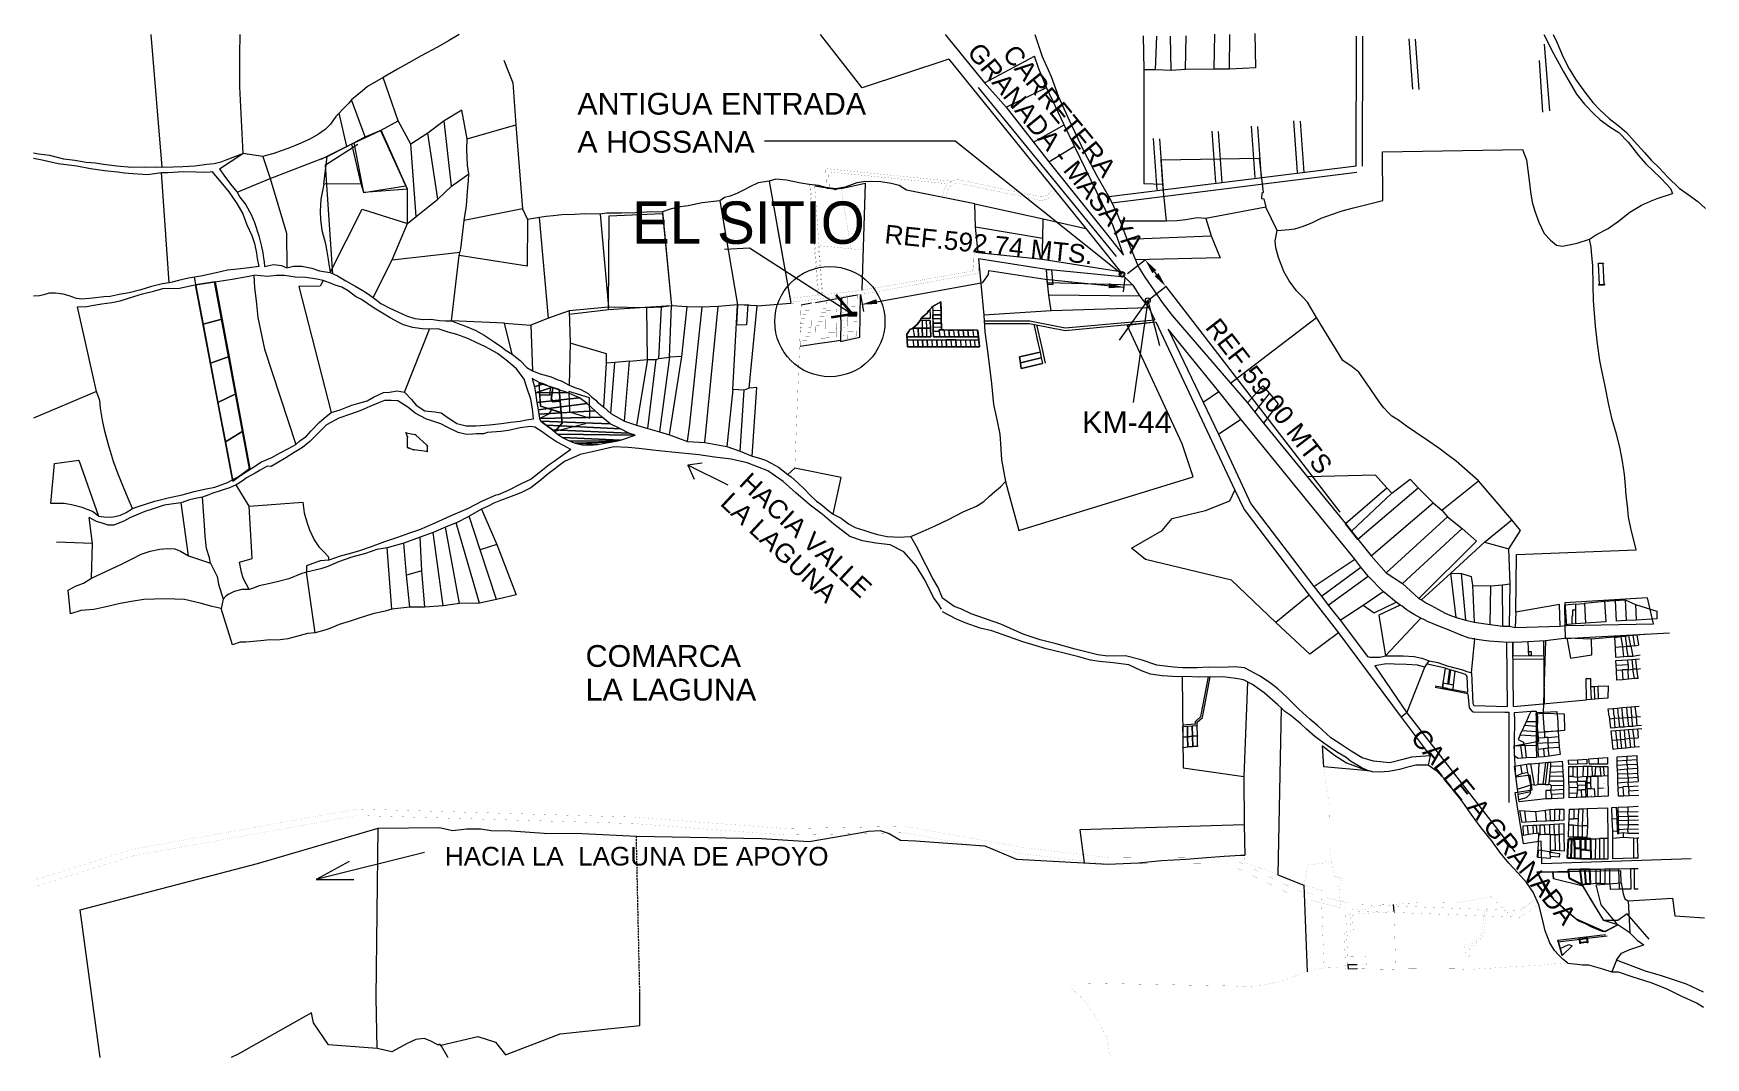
# Model space of a CAD drawing. Header units: millimetres. Extents: x 1569 to 1795, y 1299 to 1437.
import ezdxf
from ezdxf.enums import TextEntityAlignment as Align

# ---------------------------------------------------------------- set-up
doc = ezdxf.new("R2010")
doc.units = ezdxf.units.MM
doc.linetypes.add('HIDDEN', pattern=[0.375, 0.25, -0.125])
for name, color, linetype in [('2', 7, 'Continuous'), ('3', 7, 'Continuous'), ('COTAS', 3, 'Continuous'), ('CVL_CUADCON_LIN', 8, 'Continuous'), ('CVL_CUADCON_TX', 2, 'Continuous'), ('CVL_PUNTO', 2, 'Continuous'), ('CVL_PUNTO_NUM', 2, 'Continuous'), ('LOTES', 3, 'Continuous'), ('PLANTA DE UBICACIÓN', 7, 'Continuous')]:
    doc.layers.add(name, color=color, linetype=linetype)
doc.layers.add('Nivel 2', color=7, linetype='Continuous', lineweight=0)
doc.layers.add('Nivel 30', color=7, linetype='Continuous', lineweight=0)
doc.styles.add('CAJETIN 2', font='arial.ttf', dxfattribs={"height": 0.25})
doc.styles.add('LOPEZ', font='TCCM____.TTF')
doc.styles.add('PUNTOS PI', font='arial.ttf', dxfattribs={"height": 2.75})
doc.styles.get("Standard").update_dxf_attribs({"font": 'arial.ttf'})

msp = doc.modelspace()

# ---------------------------------------------------------------- texts
at = {"layer": '2', "color": 1, "linetype": 'Continuous', "lineweight": 5}
msp.add_text('7', height=0.0657, rotation=90, dxfattribs=at).set_placement((1619.05, 1383.44), align=Align.MIDDLE_RIGHT)
for s, p in [('6', (1619.38, 1382.82)), ('9', (1622.04, 1381.64))]:
    msp.add_text(s, height=0.0657, rotation=90, dxfattribs=at).set_placement(p, align=Align.MIDDLE_LEFT)
msp.add_text('8', height=0.0657, rotation=90, dxfattribs=at).set_placement((1620.41, 1383.2), align=Align.BOTTOM_LEFT)
for s, p in [('5', (1619.25, 1381.36)), ('4', (1619.46, 1381.25))]:
    msp.add_text(s, height=0.0657, rotation=90, dxfattribs=at).set_placement(p, align=Align.TOP_RIGHT)
for s, p in [('3', (1619.67, 1381.17)), ('2', (1620.14, 1381))]:
    msp.add_text(s, height=0.0657, rotation=90, dxfattribs=at).set_placement(p, align=Align.TOP_CENTER)
msp.add_text('1', height=0.0657, rotation=90, dxfattribs=at).set_placement((1622, 1380.78), align=Align.TOP_LEFT)
at = {"layer": 'COTAS', "color": 0, "lineweight": 13, "char_height": 2.5288, "attachment_point": 5, "style": 'PUNTOS PI'}
for s, insert, rotation in [('REF.592.74 MTS.', (1697.93, 1408.82), 354.2003), ('REF.59.00 MTS', (1735.81, 1388.33), 307.6978)]:
    msp.add_mtext(s, dxfattribs=dict(at, insert=insert, rotation=rotation))
at = {"layer": 'CVL_CUADCON_TX', "color": 0, "lineweight": 13, "style": 'PUNTOS PI'}
for s, rotation, p in [('GRANADA - MASAYA', 309.1971, (1694.87, 1434.78)), ('CARRETERA', 309.1971, (1699.64, 1434.52)), ('HACIA VALLE', 317.0286, (1663.99, 1376.37)), ('LA LAGUNA', 317.0286, (1661.46, 1373.7)), ('CALLE A GRANADA', 309.1971, (1754.84, 1342.12))]:
    msp.add_text(s, height=2.522, rotation=rotation, dxfattribs=at).set_placement(p)
at = {"layer": 'CVL_CUADCON_TX', "color": 0, "lineweight": 13, "style": 'CAJETIN 2'}
for s, height, p in [('ANTIGUA ENTRADA ', 2.9424, (1642.28, 1426.38)), ('A HOSSANA', 2.942, (1642.28, 1421.23)), ('KM-44', 2.942, (1710.54, 1383.34)), ('COMARCA ', 2.942, (1643.4, 1351.74)), ('LA LAGUNA', 2.942, (1643.4, 1347.19)), ('HACIA LA  LAGUNA DE APOYO', 2.522, (1624.37, 1324.89))]:
    msp.add_text(s, height=height, dxfattribs=at).set_placement(p)
at = {"layer": 'CVL_CUADCON_TX', "color": 5, "lineweight": 13, "style": 'LOPEZ'}
msp.add_text('EL SITIO', height=5.725, dxfattribs=at).set_placement((1649.68, 1408.92))

# ---------------------------------------------------------------- hatches: boundary and pattern name
at = {"layer": 'PLANTA DE UBICACIÓN', "lineweight": 35}
h = msp.add_hatch(color=256, dxfattribs=at)
h.dxf.hatch_style = 1
h.set_gradient(color1=(0, 0, 255), color2=(255, 255, 0), tint=1, name='INVCURVED')
h.paths.add_polyline_path([(1680.13, 1399.73), (1679.19, 1399.75), (1679.47, 1399.42), (1678.83, 1399.32), (1678.82, 1399.1), (1680.11, 1399.08)])
h.paths.add_polyline_path([(1679.47, 1399.42), (1678.83, 1399.64), (1678.83, 1399.56), (1678.83, 1399.32)], flags=17)
h.paths.add_polyline_path([(1679.19, 1399.75), (1678.83, 1399.76), (1678.83, 1399.64), (1679.47, 1399.42)])

# ---------------------------------------------------------------- linework, layer by layer
at = {"lineweight": 5}
for points in [[(1677.15, 1416.25), (1674.41, 1416.72)], [(1677.91, 1416.41), (1677.21, 1416.25)]]:
    msp.add_lwpolyline(points, dxfattribs=at)
for centre in [(1677.18, 1416.25), (1677.95, 1416.41)]:
    msp.add_circle(centre, 0.0328, dxfattribs=at)
at = {"layer": '2', "color": 1, "linetype": 'Continuous', "lineweight": 5}
for p, q in [((1692.03, 1437.19), (1697.36, 1430.69)), ((1718.8, 1437.02), (1718.9, 1432.43)), ((1720.48, 1432.44), (1720.64, 1436.98)), ((1722.6, 1432.36), (1722.51, 1437)), ((1724.54, 1432.47), (1724.61, 1437.03)), ((1728.39, 1432.53), (1728.47, 1437.24)), ((1730.48, 1432.54), (1730.52, 1437.23)), ((1733.89, 1437.35), (1733.98, 1432.71)), ((1692.51, 1433.86), (1711.05, 1411)), ((1697.36, 1430.69), (1704.09, 1434.28)), ((1720.48, 1432.44), (1718.9, 1432.43)), ((1722.6, 1432.36), (1720.48, 1432.44)), ((1724.54, 1432.47), (1722.6, 1432.36)), ((1728.39, 1432.53), (1724.54, 1432.47)), ((1730.48, 1432.54), (1728.39, 1432.53)), ((1733.98, 1432.71), (1730.48, 1432.54)), ((1618.04, 1425.55), (1616.02, 1431.38)), ((1697.36, 1430.69), (1700.29, 1427.4)), ((1700.29, 1427.4), (1705.73, 1430.03)), ((1708.1, 1424.99), (1705.73, 1430.03)), ((1613.57, 1423.39), (1611.74, 1428.38)), ((1700.29, 1427.4), (1703.95, 1422.65)), ((1611.11, 1422.07), (1610.06, 1426.56)), ((1615.73, 1424.27), (1618.04, 1425.55)), ((1619.75, 1422.37), (1618.04, 1425.55)), ((1624.29, 1425.53), (1622.04, 1423.89)), ((1625.26, 1416.71), (1624.29, 1425.53)), ((1627.37, 1423.12), (1633.97, 1425.01)), ((1633.97, 1425.01), (1634.87, 1413.64)), ((1703.95, 1422.65), (1708.1, 1424.99)), ((1709.5, 1422.14), (1708.1, 1424.99)), ((1611.11, 1422.07), (1611.77, 1422.43)), ((1611.77, 1422.43), (1613.57, 1423.39)), ((1613.04, 1417.04), (1611.77, 1422.43)), ((1613.57, 1423.39), (1615.73, 1424.27)), ((1619.3, 1416.31), (1615.73, 1424.27)), ((1622.04, 1423.89), (1619.75, 1422.37)), ((1623.4, 1414.97), (1622.04, 1423.89)), ((1703.95, 1422.65), (1706.02, 1419.99)), ((1593.87, 1419.04), (1597.03, 1421.13)), ((1599.75, 1420.72), (1597.03, 1421.13)), ((1599.75, 1420.72), (1600.75, 1417.74)), ((1600.75, 1417.74), (1608.43, 1420.74)), ((1608, 1417), (1608.43, 1420.74)), ((1608.43, 1420.74), (1611.11, 1422.07)), ((1620.49, 1412.61), (1619.75, 1422.37)), ((1706.02, 1419.99), (1709.5, 1422.14)), ((1714.72, 1411.34), (1709.5, 1422.14)), ((1587.08, 1403.63), (1586.04, 1418.58)), ((1625.26, 1416.71), (1627.6, 1418.39)), ((1706.02, 1419.99), (1713.28, 1410.95)), ((1596.29, 1415.88), (1600.75, 1417.74)), ((1613.04, 1417.04), (1608, 1417)), ((1613.4, 1415.86), (1613.04, 1417.04)), ((1619.3, 1416.31), (1613.4, 1415.86)), ((1619.33, 1411.65), (1619.3, 1416.31)), ((1623.4, 1414.97), (1625.26, 1416.71)), ((1668.22, 1417.37), (1671.16, 1400.9)), ((1721.97, 1412), (1721.48, 1416.99)), ((1620.49, 1412.61), (1623.4, 1414.97)), ((1634.87, 1413.64), (1626.99, 1412.05)), ((1634.87, 1413.64), (1635.56, 1412.21)), ((1661.53, 1414.73), (1663.93, 1400.69)), ((1696.13, 1411.17), (1696.04, 1414.34)), ((1696.04, 1414.34), (1705.28, 1412.29)), ((1735.4, 1413.88), (1727.28, 1412.36)), ((1736.9, 1410.7), (1735.4, 1413.88)), ((1617.24, 1406.75), (1619.33, 1411.65)), ((1619.33, 1411.65), (1620.49, 1412.61)), ((1626.51, 1408.26), (1626.99, 1412.05)), ((1637.18, 1412.46), (1635.56, 1412.21)), ((1638.39, 1398.88), (1637.18, 1412.46)), ((1645.35, 1412.94), (1646.5, 1400.36)), ((1653.8, 1413.25), (1655.02, 1400.54)), ((1696.48, 1407.72), (1696.13, 1411.17)), ((1705.23, 1409.62), (1696.13, 1411.17)), ((1705.23, 1409.62), (1705.28, 1412.29)), ((1705.28, 1412.29), (1711.05, 1411)), ((1716.14, 1407.38), (1714.72, 1411.34)), ((1715.67, 1411.98), (1716.58, 1409.53)), ((1727.28, 1412.36), (1727.99, 1410.01)), ((1705.15, 1406.78), (1705.23, 1409.62)), ((1711.05, 1411), (1715.74, 1405.15)), ((1713.28, 1410.95), (1716.14, 1407.38)), ((1716.58, 1409.53), (1727.99, 1410.01)), ((1716.58, 1409.53), (1717.75, 1406.77)), ((1727.99, 1410.01), (1729.23, 1407.02)), ((1614.65, 1401.66), (1617.24, 1406.75)), ((1617.24, 1406.75), (1626.41, 1407.81)), ((1625.25, 1398.49), (1626.31, 1407.35)), ((1626.31, 1407.35), (1626.51, 1408.26)), ((1705.15, 1406.78), (1696.48, 1407.72)), ((1705.72, 1405.47), (1696.54, 1406.88)), ((1696.54, 1406.88), (1697.23, 1399.26)), ((1715.74, 1405.15), (1705.15, 1406.78)), ((1729.23, 1407.02), (1717.75, 1406.77)), ((1716.31, 1404.39), (1705.72, 1405.47)), ((1705.85, 1403.65), (1705.72, 1405.47)), ((1716.31, 1404.39), (1717.42, 1403.33)), ((1680.5, 1396.3), (1680.56, 1402.08)), ((1717.42, 1403.33), (1705.85, 1403.65)), ((1706.06, 1401.96), (1705.85, 1403.65)), ((1717.42, 1403.33), (1718.35, 1401.85)), ((1577.26, 1388.95), (1574.67, 1400.39)), ((1641.19, 1399.84), (1638.39, 1398.88)), ((1646.5, 1400.36), (1641.19, 1399.84)), ((1641.19, 1399.84), (1641.3, 1395.51)), ((1651.67, 1400.27), (1646.5, 1400.36)), ((1653.64, 1400.38), (1651.67, 1400.27)), ((1651.78, 1393.29), (1651.67, 1400.27)), ((1655.02, 1400.54), (1653.64, 1400.38)), ((1654.76, 1393.58), (1655.02, 1400.54)), ((1657.13, 1400.42), (1655.02, 1400.54)), ((1656.43, 1393.67), (1657.13, 1400.42)), ((1659.16, 1400.36), (1657.13, 1400.42)), ((1661.31, 1400.44), (1659.16, 1400.36)), ((1659.52, 1382.06), (1661.31, 1400.44)), ((1663.93, 1400.69), (1661.31, 1400.44)), ((1663.32, 1389.25), (1663.93, 1400.69)), ((1666.59, 1400.52), (1663.93, 1400.69)), ((1665.52, 1389.42), (1666.59, 1400.52)), ((1666.59, 1400.52), (1671.16, 1400.9)), ((1673.94, 1400.9), (1672.53, 1400.62)), ((1674.48, 1400.99), (1675.93, 1401.25)), ((1677.91, 1398.63), (1677.95, 1400.68)), ((1706.34, 1399.84), (1697.23, 1399.26)), ((1718.35, 1401.85), (1706.06, 1401.96)), ((1706.34, 1399.84), (1706.06, 1401.96)), ((1719.56, 1400.27), (1706.34, 1399.84)), ((1718.35, 1401.85), (1719.56, 1400.27)), ((1719.56, 1400.27), (1720.37, 1398.65)), ((1632.41, 1398.19), (1625.25, 1398.49)), ((1633.45, 1393.99), (1632.41, 1398.19)), ((1632.41, 1398.19), (1635.98, 1397.93)), ((1638.39, 1398.88), (1635.98, 1397.93)), ((1635.98, 1397.93), (1636.23, 1391.74)), ((1677.89, 1397.61), (1677.87, 1396.56)), ((1677.91, 1398.63), (1677.89, 1397.61)), ((1716.65, 1397.92), (1720.52, 1398.36)), ((1720.52, 1398.36), (1731.18, 1375.62)), ((1730.6, 1390.1), (1742.26, 1398.95)), ((1618.91, 1388.85), (1622.27, 1397.4)), ((1641.3, 1395.51), (1641.18, 1389.83)), ((1672.41, 1395.09), (1673.87, 1395.3)), ((1673.87, 1395.3), (1674.43, 1395.38)), ((1674.43, 1395.38), (1677.31, 1395.82)), ((1677.31, 1395.82), (1677.85, 1395.88)), ((1677.87, 1396.56), (1677.85, 1395.88)), ((1677.85, 1395.73), (1680.5, 1396.3)), ((1677.85, 1395.88), (1677.85, 1395.73)), ((1722.16, 1397.4), (1726.92, 1387.51)), ((1729.03, 1388.94), (1722.16, 1397.4)), ((1649.34, 1393.05), (1647.37, 1392.89)), ((1648.67, 1384.95), (1649.34, 1393.05)), ((1649.34, 1393.05), (1651.78, 1393.29)), ((1651.78, 1393.29), (1650.26, 1384.41)), ((1651.78, 1393.29), (1652.96, 1393.3)), ((1651.8, 1383.95), (1652.96, 1393.3)), ((1653.28, 1393.44), (1654.76, 1393.58)), ((1654.76, 1393.58), (1653.39, 1383.52)), ((1654.72, 1383.1), (1656.43, 1393.67)), ((1656.43, 1393.67), (1654.76, 1393.58)), ((1645.86, 1386.82), (1646.22, 1392.83)), ((1647.37, 1392.89), (1646.22, 1392.8)), ((1646.81, 1385.99), (1647.37, 1392.89)), ((1577.26, 1388.95), (1568.73, 1385.35)), ((1663.32, 1389.25), (1662.48, 1381.52)), ((1664.82, 1389.15), (1663.32, 1389.25)), ((1664.3, 1380.91), (1664.82, 1389.15)), ((1665.52, 1389.42), (1664.82, 1389.15)), ((1726.92, 1387.51), (1729.03, 1388.94)), ((1732.01, 1385.22), (1729.03, 1388.94)), ((1730.6, 1390.1), (1732.92, 1387.41)), ((1733.89, 1386.18), (1735.88, 1388.68)), ((1645.86, 1386.82), (1646.81, 1385.99)), ((1726.92, 1387.51), (1728.99, 1383.2)), ((1732.92, 1387.41), (1733.89, 1386.18)), ((1646.81, 1385.99), (1648.67, 1384.95)), ((1648.67, 1384.95), (1650.26, 1384.41)), ((1650.26, 1384.41), (1651.8, 1383.95)), ((1651.8, 1383.95), (1653.39, 1383.52)), ((1728.99, 1383.2), (1732.01, 1385.22)), ((1747.44, 1366.3), (1732.01, 1385.22)), ((1733.89, 1386.18), (1735.08, 1384.7)), ((1735.08, 1384.7), (1746.15, 1371.11)), ((1653.39, 1383.52), (1654.72, 1383.1)), ((1654.72, 1383.1), (1657.18, 1382.19)), ((1657.18, 1382.19), (1659.52, 1382.06)), ((1659.52, 1382.06), (1662.48, 1381.52)), ((1662.48, 1381.52), (1664.3, 1380.91)), ((1664.3, 1380.91), (1665.92, 1380.24)), ((1671.69, 1378.59), (1670.74, 1377.73)), ((1701.98, 1370.18), (1725.56, 1377.44)), ((1597.89, 1373.45), (1596.16, 1376.33)), ((1752.43, 1375.22), (1746.99, 1370.07)), ((1747.84, 1369.02), (1755.98, 1375.96)), ((1755.98, 1375.96), (1758.03, 1373.9)), ((1759.18, 1372.94), (1764.13, 1376.89)), ((1768.65, 1371.62), (1764.13, 1376.89)), ((1589.67, 1366.74), (1588.68, 1373.91)), ((1629.32, 1373.06), (1627.64, 1372.13)), ((1629.32, 1373.06), (1631.37, 1368.28)), ((1749.64, 1366.76), (1758.03, 1373.9)), ((1758.03, 1373.9), (1759.18, 1372.94)), ((1759.18, 1372.94), (1759.97, 1372.02)), ((1576.71, 1368.42), (1576.27, 1371.94)), ((1624.43, 1370.63), (1622.8, 1369.9)), ((1625.91, 1371.22), (1624.43, 1370.63)), ((1626.36, 1360.32), (1624.43, 1370.63)), ((1625.91, 1371.22), (1627.64, 1372.13)), ((1629.03, 1360.37), (1625.91, 1371.22)), ((1629.15, 1367.58), (1627.64, 1372.13)), ((1751.67, 1364.47), (1759.97, 1372.02)), ((1753.85, 1363.01), (1761.94, 1370.43)), ((1759.97, 1372.02), (1761.94, 1370.43)), ((1764.97, 1368.58), (1768.65, 1371.62)), ((1769.83, 1370.16), (1768.65, 1371.62)), ((1576.71, 1368.42), (1571.84, 1368.61)), ((1576.57, 1363.73), (1576.71, 1368.42)), ((1618.82, 1368.44), (1616.55, 1367.83)), ((1621, 1369.26), (1618.82, 1368.44)), ((1619.19, 1364.15), (1618.82, 1368.44)), ((1622.8, 1369.9), (1621, 1369.26)), ((1621.26, 1364.7), (1621, 1369.26)), ((1624.12, 1359.98), (1622.8, 1369.9)), ((1631.37, 1368.28), (1629.15, 1367.58)), ((1631.37, 1368.28), (1634.01, 1361.48)), ((1747.84, 1369.02), (1749.64, 1366.76)), ((1760.4, 1364.4), (1764.97, 1368.58)), ((1764.97, 1368.58), (1768.23, 1367.71)), ((1768.23, 1367.71), (1769.83, 1370.16)), ((1589.67, 1366.74), (1592.68, 1365.77)), ((1617.18, 1359.54), (1616.55, 1367.83)), ((1631.33, 1360.84), (1629.15, 1367.58)), ((1741.87, 1362.61), (1747.44, 1366.3)), ((1748.25, 1365.23), (1747.44, 1366.3)), ((1749.64, 1366.76), (1751.67, 1364.47)), ((1768.42, 1362.98), (1768.23, 1367.71)), ((1606.84, 1356.34), (1605.66, 1364.53)), ((1621.26, 1364.7), (1619.19, 1364.15)), ((1619.63, 1359.82), (1619.19, 1364.15)), ((1621.65, 1359.83), (1621.26, 1364.7)), ((1742.9, 1361.31), (1748.25, 1365.23)), ((1743.84, 1360.1), (1749.21, 1364)), ((1749.21, 1364), (1748.25, 1365.23)), ((1751.24, 1361.93), (1749.21, 1364)), ((1751.67, 1364.47), (1753.85, 1363.01)), ((1756.45, 1360.81), (1760.4, 1364.4)), ((1761.11, 1358.43), (1760.4, 1364.4)), ((1760.4, 1364.4), (1761.86, 1364.34)), ((1761.86, 1364.34), (1763.16, 1363.96)), ((1762.43, 1358.04), (1761.86, 1364.34)), ((1763.16, 1363.96), (1763.33, 1362.76)), ((1634.01, 1361.48), (1631.33, 1360.84)), ((1741.23, 1361.44), (1736.75, 1357.76)), ((1741.23, 1361.44), (1745.23, 1356.34)), ((1741.87, 1362.61), (1742.9, 1361.31)), ((1748.56, 1360.09), (1751.24, 1361.93)), ((1753, 1360.5), (1751.24, 1361.93)), ((1753.85, 1363.01), (1756.08, 1361)), ((1763.33, 1362.76), (1763.58, 1357.79)), ((1763.33, 1362.76), (1765.8, 1362.69)), ((1765.73, 1357.45), (1765.8, 1362.69)), ((1765.8, 1362.69), (1767.39, 1362.82)), ((1767.39, 1362.82), (1768.42, 1362.98)), ((1767.45, 1357.25), (1767.39, 1362.82)), ((1768.36, 1357.23), (1768.42, 1362.98)), ((1594.36, 1360.91), (1594.1, 1359.62)), ((1595.65, 1354.74), (1594.1, 1359.62)), ((1619.63, 1359.82), (1617.18, 1359.54)), ((1621.65, 1359.83), (1619.63, 1359.82)), ((1624.12, 1359.98), (1621.65, 1359.83)), ((1626.36, 1360.32), (1624.12, 1359.98)), ((1629.03, 1360.37), (1626.36, 1360.32)), ((1631.33, 1360.84), (1629.03, 1360.37)), ((1742.9, 1361.31), (1743.84, 1360.1)), ((1743.84, 1360.1), (1745.44, 1358.04)), ((1745.44, 1358.04), (1748.56, 1360.09)), ((1753.57, 1360.06), (1753, 1360.5)), ((1756.08, 1361), (1756.45, 1360.81)), ((1769.21, 1359.13), (1769.11, 1357.07)), ((1777.25, 1360.2), (1778.49, 1360.29)), ((1778.49, 1360.29), (1778.5, 1360.36)), ((1778.5, 1360.36), (1781.2, 1360.6)), ((1781.2, 1360.6), (1782.65, 1360.71)), ((1782.65, 1360.71), (1784, 1360.81)), ((1784, 1360.81), (1785.38, 1360.18)), ((1751.59, 1353.25), (1756.35, 1358.33)), ((1761.11, 1358.43), (1762.43, 1358.04)), ((1762.43, 1358.04), (1763.58, 1357.79)), ((1763.58, 1357.79), (1765.73, 1357.45)), ((1765.73, 1357.45), (1767.45, 1357.25)), ((1767.45, 1357.25), (1768.36, 1357.23)), ((1768.36, 1357.23), (1769.11, 1357.07)), ((1745.23, 1356.34), (1753.71, 1344.93)), ((1768.06, 1346.38), (1767.98, 1355.07)), ((1768.87, 1346.39), (1768.78, 1355.08)), ((1756.91, 1351.68), (1757.47, 1352.55)), ((1750.11, 1351.86), (1754.44, 1345.52)), ((1754.44, 1345.52), (1756.91, 1351.68)), ((1763.2, 1350.95), (1763.38, 1346.79)), ((1754.44, 1345.52), (1753.71, 1344.93)), ((1754.44, 1345.52), (1769.05, 1326.76)), ((1763.38, 1346.79), (1763.52, 1346.52)), ((1763.52, 1346.52), (1768.06, 1346.38)), ((1769.03, 1345.04), (1769.04, 1345.56)), ((1769.04, 1345.56), (1771.25, 1345.75)), ((1753.71, 1344.93), (1757.63, 1339.7)), ((1769.01, 1341.06), (1769.08, 1345.05)), ((1757.63, 1339.7), (1757.34, 1338.46)), ((1615.09, 1307.04), (1615.35, 1329.93)), ((1773.9, 1326.94), (1773.89, 1329.07)), ((1774.45, 1329.07), (1774.53, 1326.9)), ((1775.07, 1329.09), (1775.11, 1326.87)), ((1775.7, 1329.12), (1775.72, 1326.83)), ((1779.95, 1328.52), (1779.94, 1325.75)), ((1780.52, 1328.54), (1780.53, 1325.75)), ((1781.08, 1328.54), (1781.08, 1325.76)), ((1781.62, 1328.55), (1781.66, 1325.76)), ((1782.33, 1325.8), (1782.33, 1328.57)), ((1785.1, 1328.62), (1785.1, 1325.88)), ((1785.73, 1325.9), (1785.67, 1328.59)), ((1773.84, 1325.84), (1772.19, 1325.99)), ((1773.76, 1326.72), (1772.23, 1326.96)), ((1773.76, 1326.72), (1773.82, 1326.13)), ((1773.76, 1326.72), (1773.88, 1326.7)), ((1773.82, 1326.13), (1773.84, 1325.84)), ((1775.05, 1326), (1773.82, 1326.13)), ((1773.9, 1326.94), (1773.88, 1326.7)), ((1773.88, 1326.7), (1775.09, 1326.51)), ((1774.53, 1326.9), (1773.9, 1326.94)), ((1775.11, 1326.87), (1774.53, 1326.9)), ((1775.09, 1326.51), (1775.05, 1326)), ((1775.72, 1326.83), (1775.11, 1326.87)), ((1779.94, 1325.75), (1779.34, 1325.75)), ((1780.53, 1325.75), (1779.94, 1325.75)), ((1781.08, 1325.76), (1780.53, 1325.75)), ((1781.66, 1325.76), (1781.08, 1325.76)), ((1785.1, 1325.88), (1782.33, 1325.8)), ((1785.73, 1325.9), (1785.1, 1325.88)), ((1737, 1323.64), (1740.53, 1322.25)), ((1779.22, 1324.4), (1780.01, 1324.41)), ((1780.01, 1324.41), (1780.66, 1324.42)), ((1780.01, 1324.41), (1780.03, 1322.44)), ((1780.64, 1322.44), (1780.66, 1324.42)), ((1780.66, 1324.42), (1781.27, 1324.43)), ((1781.27, 1324.43), (1781.93, 1324.44)), ((1781.28, 1322.46), (1781.27, 1324.43)), ((1781.92, 1322.4), (1781.93, 1324.44)), ((1781.93, 1324.44), (1783.13, 1324.46)), ((1783.13, 1324.46), (1784.7, 1324.49)), ((1783.2, 1321.68), (1783.13, 1324.46)), ((1783.45, 1322.55), (1783.42, 1324.18)), ((1784.7, 1324.49), (1785.19, 1324.48)), ((1784.7, 1324.49), (1784.77, 1321.7)), ((1785.19, 1324.48), (1785.74, 1324.47)), ((1785.19, 1324.48), (1785.21, 1321.73)), ((1740.53, 1322.25), (1740.97, 1310.51)), ((1781.12, 1317.47), (1778.15, 1322.27)), ((1780.03, 1322.44), (1779.29, 1322.39)), ((1780.64, 1322.44), (1780.03, 1322.44)), ((1780.64, 1322.44), (1781.28, 1322.46)), ((1781.28, 1322.46), (1781.92, 1322.4)), ((1781.92, 1322.4), (1781.97, 1321.65)), ((1783.2, 1321.68), (1781.97, 1321.65)), ((1784.77, 1321.7), (1783.2, 1321.68)), ((1785.21, 1321.73), (1785.73, 1321.73)), ((1752.74, 1318.69), (1752.65, 1319.62)), ((1784.4, 1320.1), (1784.61, 1315.79)), ((1783.01, 1317.48), (1781.12, 1317.47)), ((1784.61, 1315.79), (1782.97, 1316.87)), ((1784.24, 1318.34), (1783.01, 1317.48)), ((1787.21, 1314.94), (1784.24, 1318.34)), ((1782.79, 1312.12), (1782.16, 1310.53)), ((1615.22, 1300.16), (1615.09, 1307.04))]:
    msp.add_line(p, q, dxfattribs=at)
at = {"layer": '2', "color": 1, "linetype": 'Continuous'}
for p, q in [((1677.96, 1401.61), (1677.95, 1400.68)), ((1746.15, 1371.11), (1747.84, 1369.02)), ((1776.19, 1325.9), (1776.33, 1328.45)), ((1776.7, 1325.87), (1776.75, 1328.46)), ((1779.33, 1326.94), (1779.36, 1328.52)), ((1772.19, 1325.99), (1772.23, 1326.96)), ((1776.7, 1325.87), (1776.19, 1325.9)), ((1777.16, 1325.85), (1776.7, 1325.87)), ((1777.16, 1325.85), (1777.19, 1327.2)), ((1777.94, 1325.81), (1777.16, 1325.85)), ((1777.93, 1327.04), (1777.94, 1325.81)), ((1779.34, 1325.75), (1777.94, 1325.81)), ((1778.62, 1327.01), (1779.33, 1326.94)), ((1779.33, 1326.94), (1779.34, 1325.75)), ((1776.3, 1324.36), (1777.89, 1324.38)), ((1776.45, 1323.14), (1776.3, 1324.36)), ((1778.15, 1322.27), (1776.45, 1323.14)), ((1777.89, 1324.38), (1778.5, 1324.39)), ((1778.15, 1322.27), (1777.89, 1324.38)), ((1778.5, 1324.39), (1779.22, 1324.4)), ((1778.5, 1324.39), (1778.67, 1322.35)), ((1779.29, 1322.39), (1779.22, 1324.4)), ((1778.67, 1322.35), (1778.15, 1322.27)), ((1779.29, 1322.39), (1778.67, 1322.35))]:
    msp.add_line(p, q, dxfattribs=at)
at = {"layer": '2', "color": 1, "linetype": 'Continuous', "lineweight": 5}
for points in [[(1584.59, 1437.19), (1586.09, 1419.26)], [(1596.62, 1437.19), (1596.61, 1434.49), (1596.57, 1430.15), (1597.03, 1421.13)], [(1626.29, 1437.2), (1624.84, 1436.35), (1623.36, 1435.51), (1621.16, 1434.33), (1619.48, 1433.37), (1617.94, 1432.54), (1616.02, 1431.38)], [(1692.51, 1433.86), (1680.8, 1429.99), (1675.15, 1437.19)], [(1704.15, 1437.19), (1705.12, 1434.25), (1706.34, 1431.52), (1707.36, 1428.79), (1709.06, 1425.03), (1710.87, 1421.27), (1712.54, 1418.12), (1714.28, 1415.03), (1715.29, 1412.95), (1715.67, 1411.98)], [(1747.59, 1419.41), (1747.64, 1436.99)], [(1748.46, 1419.41), (1748.51, 1436.99)], [(1755.25, 1429.82), (1754.77, 1436.62)], [(1756.13, 1429.77), (1755.64, 1436.58)], [(1772.98, 1437.19), (1774.31, 1434.64), (1775.62, 1432.25), (1777.39, 1429.15), (1778.49, 1427.79), (1779.76, 1426.48), (1780.62, 1425.68), (1781.91, 1424.74), (1783.13, 1423.98), (1784.41, 1422.68), (1785.8, 1420.85), (1786.79, 1419.71), (1787.75, 1418.79), (1788.82, 1417.78), (1789.58, 1416.99), (1790.1, 1416.4), (1790.37, 1415.74)], [(1774.25, 1437.19), (1774.75, 1436.18), (1775.61, 1434.13), (1776.42, 1432.55), (1777.25, 1431.17), (1778.53, 1429.42), (1779.62, 1428), (1780.56, 1427.02), (1781.83, 1425.85), (1783.21, 1424.79), (1784.17, 1423.95), (1785.21, 1422.79), (1786.58, 1421.24), (1787.49, 1420.21), (1788.57, 1419.2), (1789.76, 1417.94), (1791.3, 1416.44), (1792.52, 1415.6), (1793.8, 1414.64), (1794.86, 1413.68)], [(1632.35, 1433.76), (1632.91, 1432.26), (1633.57, 1430.68), (1633.97, 1425.01)], [(1705.73, 1430.03), (1704.7, 1432.55), (1704.09, 1434.28)], [(1772.87, 1426.73), (1772.38, 1433.69)], [(1773.81, 1426.91), (1773.09, 1435.9)], [(1718.9, 1432.43), (1718.91, 1417.07), (1721.48, 1416.99)], [(1616.02, 1431.38), (1613.88, 1430.2), (1613.16, 1429.56), (1612.77, 1429.23), (1612.52, 1429.01), (1611.74, 1428.38)], [(1611.74, 1428.38), (1611.39, 1427.93), (1610.94, 1427.48), (1610.54, 1427.06), (1610.06, 1426.56)], [(1627.37, 1423.12), (1626.66, 1427), (1624.29, 1425.53)], [(1610.06, 1426.56), (1609.63, 1426.15), (1608.89, 1425.08), (1608.16, 1424.39), (1607.27, 1423.74), (1606.08, 1423.08), (1604.55, 1422.37), (1603.25, 1421.84), (1602.11, 1421.42), (1601.25, 1421.12), (1600.37, 1420.88), (1599.75, 1420.72)], [(1733.93, 1417.87), (1733.44, 1424.81)], [(1734.8, 1417.82), (1734.31, 1424.78)], [(1739.68, 1418.58), (1739.19, 1425.52)], [(1740.56, 1418.54), (1740.06, 1425.5)], [(1612.08, 1422.59), (1607.57, 1420.3)], [(1612.08, 1422.59), (1615.69, 1424.3)], [(1615.69, 1424.3), (1618.67, 1417.66)], [(1627.6, 1418.39), (1627.41, 1419.53), (1627.39, 1420.65), (1627.35, 1421.6), (1627.37, 1423.12)], [(1720.68, 1416.22), (1720.19, 1423.16)], [(1721.56, 1416.18), (1721.06, 1423.13)], [(1728.61, 1417.21), (1728.11, 1424.15)], [(1729.48, 1417.16), (1728.99, 1424.12)], [(1586.09, 1419.26), (1585.37, 1419.24), (1583.72, 1419.26), (1582.04, 1419.24), (1580.02, 1419.43), (1578.21, 1419.62), (1577.13, 1419.81), (1575.84, 1419.89), (1574.3, 1420.18), (1572.82, 1420.37), (1570.96, 1420.86), (1569.39, 1421.02), (1568.73, 1421.19)], [(1568.73, 1420.48), (1569.88, 1420.25), (1572.05, 1419.77), (1574.59, 1419.45), (1576.43, 1419.11), (1578.33, 1418.85), (1580.09, 1418.63), (1581.04, 1418.53), (1581.57, 1418.45), (1584.16, 1418.28), (1586.04, 1418.58)], [(1586.09, 1419.26), (1587.63, 1419.34), (1588.93, 1419.36), (1590.55, 1419.47), (1592.16, 1419.68), (1593.16, 1419.79), (1594.11, 1419.99), (1594.8, 1420.29), (1597.03, 1421.13)], [(1609.22, 1404.84), (1608.24, 1419.61), (1612.57, 1422.37)], [(1721.48, 1416.99), (1721.24, 1420.27), (1734.47, 1420.5), (1735.05, 1415.84), (1734.87, 1415.71), (1734.79, 1415.06), (1735.12, 1415.01), (1735.4, 1413.88)], [(1751.23, 1414.78), (1751.17, 1421.33), (1770.11, 1421.65)], [(1770.11, 1421.65), (1770.64, 1420.25), (1770.84, 1418.87), (1771, 1417.5), (1771.2, 1415.96), (1771.42, 1414.56), (1771.75, 1413.33), (1772.29, 1411.85), (1773.01, 1410.33), (1773.89, 1409.4), (1774.68, 1408.74), (1775.49, 1408.6), (1776.63, 1408.82), (1777.51, 1408.99), (1779.18, 1409.55)], [(1586.04, 1418.58), (1586.9, 1418.58), (1588.95, 1418.71), (1590.67, 1418.65), (1591.85, 1418.59), (1592.64, 1418.66), (1592.85, 1418.68), (1593.84, 1417.52), (1595.14, 1415.94), (1596.25, 1414.38), (1597.04, 1412.98), (1597.58, 1411.48), (1598.26, 1410.03), (1598.62, 1408.95), (1598.88, 1407.65), (1598.98, 1406.92), (1599.22, 1405.87)], [(1593.87, 1419.04), (1594.54, 1418.06), (1595.53, 1416.76), (1596.29, 1415.88)], [(1626.99, 1412.05), (1627.13, 1412.93), (1627.27, 1414.07), (1627.37, 1415.34), (1627.46, 1416.54), (1627.55, 1417.49), (1627.6, 1418.39)], [(1747.59, 1419.41), (1714.15, 1415.26)], [(1747.7, 1418.55), (1714.57, 1414.43)], [(1596.29, 1415.88), (1596.64, 1415.23), (1597.45, 1414.2), (1598.16, 1412.9), (1598.6, 1411.8), (1599.2, 1409.99), (1599.57, 1408.56), (1599.74, 1407.69), (1599.85, 1406.97), (1599.92, 1406.5), (1599.95, 1405.85)], [(1600.75, 1417.74), (1602.93, 1410.36), (1602.99, 1405.69)], [(1608, 1417), (1607.58, 1414.96), (1607.52, 1413.34), (1607.56, 1412.17), (1607.73, 1410.77), (1608.2, 1408.92), (1608.4, 1407.89), (1608.59, 1406.8), (1608.84, 1405.05)], [(1618.67, 1417.66), (1618.71, 1417.5)], [(1618.71, 1417.5), (1619.07, 1416.76)], [(1668.22, 1417.37), (1666.72, 1417.15), (1665.59, 1416.62), (1664.74, 1416.15), (1663.93, 1415.78), (1662.96, 1415.37), (1662.18, 1415.18), (1661.53, 1414.73)], [(1696.04, 1414.34), (1686.79, 1416.17), (1685.82, 1416.8), (1684.7, 1417.05), (1683.33, 1417.29), (1682.01, 1417.36), (1680.99, 1417.29), (1680.09, 1417.14), (1678.51, 1416.59), (1677.21, 1416.34), (1675.9, 1416.51), (1674.9, 1416.79), (1673.65, 1416.95), (1672.51, 1417.11), (1670.58, 1417.52), (1669.11, 1417.68), (1668.22, 1417.37)], [(1779.18, 1409.55), (1780.09, 1410.16), (1781.67, 1410.98), (1783.1, 1411.99), (1784.6, 1413.2), (1786.19, 1414.16), (1787.42, 1414.7), (1788.29, 1415.03), (1790.37, 1415.74)], [(1608.84, 1405.05), (1613.19, 1413.62), (1619.33, 1411.65)], [(1661.53, 1414.73), (1659.18, 1414.45), (1657.25, 1414.07), (1655.88, 1413.86), (1654.83, 1413.62), (1653.8, 1413.25)], [(1736.9, 1410.7), (1738.55, 1410.86), (1739.3, 1410.93), (1740.5, 1411.3), (1741.72, 1411.79), (1742.88, 1412.38), (1744.41, 1412.91), (1745.69, 1413.4), (1747.23, 1413.79), (1748.14, 1414.03), (1751.23, 1414.78)], [(1635.56, 1412.21), (1635.5, 1405.92), (1626.31, 1407.35)], [(1645.35, 1412.94), (1643.23, 1412.96), (1641.95, 1412.9), (1640.18, 1412.82), (1639, 1412.72), (1638.05, 1412.63), (1637.18, 1412.46)], [(1653.8, 1413.25), (1651.64, 1413.19), (1650.14, 1413.1), (1648.31, 1413.04), (1647.29, 1413.08), (1646.24, 1413.06), (1645.35, 1412.94)], [(1727.28, 1412.36), (1726.08, 1412.41), (1724.56, 1412.18), (1723.37, 1412.01), (1721.97, 1412), (1715.67, 1411.98)], [(1742.26, 1398.95), (1741.01, 1401.02), (1740.39, 1401.7), (1739.55, 1402.58), (1738.54, 1403.93), (1737.82, 1405.18), (1737.12, 1407.06), (1736.76, 1408.36), (1736.66, 1409.33), (1736.9, 1410.7)], [(1769.21, 1359.13), (1769.3, 1366.95), (1785.48, 1367.54), (1784.75, 1370.49), (1784.42, 1371.96), (1784.31, 1373.51), (1784.14, 1374.91), (1784.03, 1376.25), (1783.9, 1377.73), (1783.63, 1379.55), (1783.25, 1381.42), (1782.79, 1383.2), (1782.22, 1385.17), (1781.78, 1387.17), (1781.3, 1389.7), (1780.83, 1391.82), (1780.56, 1393.15), (1780.23, 1395.4), (1779.95, 1397.77), (1779.71, 1401.28), (1779.66, 1403.31), (1779.63, 1405.93), (1779.42, 1407.85), (1779.37, 1408.47), (1779.18, 1409.55)], [(1717.75, 1406.77), (1718.14, 1405.87), (1719.01, 1404.41), (1720.31, 1402.51), (1721.39, 1401), (1722.72, 1399.25), (1730.6, 1390.1)], [(1574.67, 1400.39), (1575.94, 1400.44), (1576.61, 1400.6), (1577.97, 1400.81), (1579.32, 1401.01), (1580.44, 1401.2), (1582.32, 1401.78), (1583.45, 1402.14), (1585.14, 1402.57), (1586.24, 1402.86), (1588.49, 1402.94), (1590.31, 1403.31), (1592.67, 1403.69), (1595.59, 1404.13), (1597.64, 1404.52), (1598.54, 1404.68)], [(1599.22, 1405.87), (1597.89, 1405.68), (1596.33, 1405.5), (1594.97, 1405.36), (1593.42, 1405.02), (1591.38, 1404.55), (1589.67, 1404.26), (1588.35, 1403.95), (1587.47, 1403.75), (1587.08, 1403.63)], [(1590.45, 1404.39), (1591.66, 1398.07), (1592.67, 1392.77), (1593.68, 1387.46), (1594.69, 1382.16)], [(1598.54, 1404.68), (1598.62, 1402.98), (1598.85, 1401.21), (1599.09, 1398.96), (1599.99, 1394.69), (1604.22, 1381.79)], [(1607.91, 1403.98), (1607.06, 1404.12), (1605.57, 1404.35), (1604.13, 1404.43), (1602.66, 1404.62), (1601.53, 1404.64), (1600.41, 1404.5), (1598.54, 1404.68)], [(1599.95, 1405.85), (1601.19, 1406.11), (1602.26, 1406), (1602.99, 1405.69)], [(1602.99, 1405.69), (1603.89, 1405.89), (1605.03, 1405.88), (1606.35, 1405.61), (1607.43, 1405.28), (1607.97, 1405.18), (1608.84, 1405.05)], [(1608.84, 1405.05), (1609.84, 1404.61), (1610.98, 1403.9), (1612.32, 1403.17), (1613.17, 1402.67), (1613.78, 1402.31), (1614.65, 1401.66)], [(1780.35, 1406.21), (1780.48, 1403.42)], [(1780.97, 1406.27), (1780.38, 1406.24)], [(1781.13, 1403.46), (1781.01, 1406.24)], [(1587.08, 1403.63), (1586.18, 1403.49), (1584.7, 1403.13), (1583.23, 1402.69), (1581.67, 1402.31), (1580.33, 1402.06), (1579.1, 1401.81), (1578.23, 1401.76), (1576.77, 1401.58), (1575.28, 1401.44), (1574.53, 1401.52), (1573.54, 1401.87), (1572.72, 1402.13), (1571.72, 1402.27), (1570.85, 1402.27), (1570.14, 1402.03), (1569.52, 1401.89), (1568.73, 1401.85)], [(1593.28, 1403.78), (1590.65, 1403.37)], [(1590.65, 1403.37), (1595.71, 1376.86), (1597.99, 1378.54)], [(1593.17, 1403.77), (1597.89, 1378.52)], [(1593.28, 1403.78), (1597.99, 1378.54)], [(1593.28, 1403.78), (1594.22, 1398.73), (1595.17, 1393.69), (1596.11, 1388.64), (1597.05, 1383.59)], [(1593.28, 1403.78), (1597.99, 1378.54)], [(1607.91, 1403.98), (1607.51, 1403.18), (1604.61, 1403.13), (1609, 1386.13)], [(1622.27, 1397.4), (1621.3, 1397.45), (1620.01, 1397.62), (1618.76, 1397.98), (1618.05, 1398.33), (1616.98, 1398.91), (1615.95, 1399.54), (1614.79, 1400.21), (1613.08, 1401.41), (1612.29, 1401.8), (1611.29, 1402.58), (1610.43, 1403.06), (1609.53, 1403.35), (1609.11, 1403.5), (1607.91, 1403.98)], [(1614.65, 1401.66), (1615.7, 1400.85), (1616.91, 1400.21), (1617.98, 1399.73), (1619.18, 1399.17), (1620.3, 1398.83), (1621.44, 1398.68), (1622.49, 1398.75), (1623.63, 1398.56), (1624.46, 1398.52), (1625.25, 1398.49)], [(1646.5, 1400.01), (1646.5, 1400.01), (1641.16, 1399.36)], [(1652.96, 1393.3), (1653.28, 1393.44), (1653.64, 1400.38)], [(1657.18, 1382.19), (1657.5, 1384.53), (1658.81, 1396.96), (1659.16, 1400.36)], [(1663.93, 1400.69), (1663.78, 1397.92)], [(1663.93, 1400.69), (1665.32, 1400.72)], [(1591.66, 1398.07), (1594.22, 1398.73)], [(1625.25, 1398.49), (1626.17, 1398.14), (1627.14, 1397.81), (1628.46, 1397.24), (1629.68, 1396.59), (1631.05, 1395.65), (1632.03, 1394.99), (1632.66, 1394.49), (1633.45, 1393.99)], [(1725.56, 1377.44), (1724.07, 1381.9), (1716.65, 1397.92)], [(1764.13, 1376.89), (1761.15, 1379.56), (1760.09, 1380.3), (1758.78, 1381.3), (1757.19, 1382.39), (1755.68, 1383.43), (1754.41, 1384.29), (1753.32, 1385.1), (1752.42, 1385.63), (1752.06, 1385.98), (1751.34, 1386.73), (1750.97, 1387.19), (1750.25, 1388.23), (1749.61, 1389.21), (1749, 1390.1), (1747.98, 1391.55), (1747.07, 1392.31), (1745.78, 1393.16), (1742.26, 1398.95)], [(1618.91, 1388.85), (1619.87, 1387.89), (1620.49, 1387.11), (1621.65, 1386.35), (1623, 1386.19), (1623.88, 1386.08), (1624.79, 1385.4), (1625.53, 1384.97), (1626, 1384.62), (1627.25, 1384.34), (1628.57, 1384.3), (1630.39, 1384.45), (1632, 1384.64), (1633.29, 1384.8), (1634.54, 1384.95), (1635.42, 1385.14), (1636.36, 1385.28), (1636.21, 1386.6), (1636.01, 1387.93), (1635.45, 1389.51), (1635.07, 1390.63), (1634.03, 1392.01), (1632.62, 1393.24), (1631.46, 1394.1), (1630.44, 1394.68), (1629.77, 1395.06), (1628.79, 1395.47), (1627.46, 1396.13), (1625.99, 1396.65), (1624.82, 1396.98), (1623.47, 1397.44), (1622.27, 1397.4)], [(1646.22, 1392.83), (1646.23, 1394.03), (1641.3, 1395.51)], [(1592.67, 1392.77), (1595.17, 1393.69)], [(1633.45, 1393.99), (1634.56, 1393.15), (1635.46, 1392.22), (1636.23, 1391.74)], [(1636.23, 1391.74), (1637.25, 1391.34), (1638.72, 1390.93), (1639.66, 1390.54), (1640.08, 1390.41), (1641.18, 1389.83)], [(1582.14, 1373.13), (1581.55, 1374.49), (1580.92, 1376.01), (1580.18, 1377.79), (1579.57, 1379.5), (1578.87, 1381.74), (1578.36, 1383.59), (1578.07, 1385.1), (1577.77, 1386.7), (1577.7, 1387.75), (1577.26, 1388.95)], [(1593.68, 1387.46), (1596.11, 1388.64)], [(1609, 1386.13), (1610.2, 1386.47), (1611.76, 1387.09), (1612.71, 1387.38), (1613.85, 1387.72), (1614.73, 1388.21), (1616.08, 1388.82), (1616.86, 1388.89), (1617.93, 1389.03), (1618.91, 1388.85)], [(1639.84, 1389.24), (1637.07, 1390.08)], [(1637.07, 1390.08), (1637.31, 1386.96)], [(1638.97, 1389.5), (1638.82, 1388.46), (1637.2, 1388.48)], [(1638.67, 1389.59), (1638.51, 1388.47)], [(1638.82, 1388.46), (1638.73, 1387.86), (1638.86, 1387.86), (1638.86, 1387.57), (1639.96, 1387.65), (1640.08, 1386.12)], [(1641.18, 1389.83), (1641.95, 1389.5), (1642.76, 1389.24), (1643.73, 1388.68), (1644.26, 1388.2), (1644.77, 1387.78), (1644.97, 1387.57), (1645.86, 1386.82)], [(1665.92, 1380.24), (1666.57, 1389.51), (1665.52, 1389.42)], [(1732.92, 1387.41), (1734.97, 1389.74), (1735.88, 1388.68)], [(1735.88, 1388.68), (1737.04, 1387.28), (1735.08, 1384.7)], [(1641.42, 1381.1), (1640.4, 1381.65), (1639.46, 1382.16), (1638.39, 1382.87), (1637.5, 1383.53), (1636.53, 1384.13), (1635.93, 1384.21), (1634.54, 1384.07), (1632.98, 1383.69), (1631.91, 1383.57), (1630.11, 1383.41), (1629.58, 1383.24), (1628.62, 1383.23), (1628.14, 1383.2), (1627.29, 1383.13), (1626.17, 1383.42), (1624.66, 1384.16), (1623.81, 1384.59), (1622.47, 1385.02), (1621.9, 1385.2), (1620.33, 1386.01), (1619.34, 1386.82), (1618.02, 1387.71), (1617.1, 1387.73), (1616.21, 1387.75), (1615.3, 1387.4), (1614.22, 1386.91), (1613, 1386.4), (1611.62, 1385.88), (1610.02, 1385.37), (1608.37, 1384.47), (1607.41, 1383.52), (1606.08, 1382.22), (1605.12, 1381.38), (1603.99, 1380.71), (1602.86, 1379.98), (1601.66, 1379.29), (1600.88, 1378.84), (1600.35, 1378.87), (1599.4, 1378.33), (1598.7, 1377.94), (1597.55, 1377.27), (1596.95, 1376.85), (1596.16, 1376.33)], [(1640.08, 1386.12), (1637.31, 1386.96)], [(1638.41, 1385.94), (1638.82, 1386.5)], [(1638.82, 1386.5), (1640.08, 1386.12)], [(1604.22, 1381.79), (1604.77, 1382.3), (1605.66, 1382.94), (1606.29, 1383.66), (1607.35, 1384.78), (1608.04, 1385.34), (1609, 1386.13)], [(1637.14, 1385.32), (1638.41, 1385.94)], [(1637.14, 1385.32), (1637.23, 1385.15), (1637.35, 1384.96), (1637.73, 1384.64), (1639.23, 1383.54)], [(1639.23, 1383.54), (1640.21, 1384.68), (1640.08, 1386.12)], [(1643.37, 1384.59), (1639.23, 1383.54)], [(1582.14, 1373.13), (1583.02, 1373.46), (1585.12, 1374.14), (1586.94, 1374.6), (1588.84, 1375), (1590.44, 1375.44), (1591.84, 1375.75), (1593.25, 1376.01), (1594.97, 1376.67), (1596.72, 1377.61), (1598.26, 1378.61), (1599.56, 1379.47), (1600.94, 1380.04), (1601.99, 1380.63), (1603.2, 1381.27), (1604.22, 1381.79)], [(1594.69, 1382.16), (1597.05, 1383.59)], [(1619.3, 1382.84), (1619.12, 1383.36)], [(1619.14, 1383.39), (1620.35, 1383.14)], [(1619.31, 1381.43), (1619.31, 1382.78)], [(1620.4, 1383.12), (1621.95, 1381.64)], [(1728.99, 1383.2), (1733.36, 1373.78), (1741.87, 1362.61)], [(1571.09, 1373.81), (1571.57, 1379.24), (1574.88, 1379.69), (1577.54, 1372.13)], [(1641.42, 1381.1), (1639.13, 1379.52), (1638.46, 1379.03), (1637.55, 1378.31), (1636.04, 1377.13), (1634.7, 1376.49), (1632.91, 1375.6), (1631.58, 1374.99), (1631.24, 1374.94), (1629.41, 1374.14), (1627.52, 1373.15), (1625.1, 1372.12), (1622.99, 1371.17), (1620.91, 1370.26), (1619.46, 1369.76), (1617.94, 1369.22), (1616.21, 1368.64), (1614.26, 1367.93), (1612.8, 1367.44), (1611.4, 1367.01), (1610.2, 1366.69), (1608.65, 1366.15)], [(1619.45, 1381.33), (1619.34, 1381.38)], [(1619.66, 1381.24), (1619.51, 1381.3)], [(1620.13, 1381.07), (1619.72, 1381.22)], [(1621.92, 1380.83), (1620.19, 1381.06)], [(1621.98, 1381.58), (1621.96, 1380.86)], [(1691.51, 1359.56), (1691.19, 1360.1), (1690.45, 1361.12), (1689.33, 1363.43), (1688.09, 1365.41), (1686.44, 1367.3), (1684.6, 1368.24), (1682.63, 1368.45), (1680.86, 1368.76), (1679.12, 1369.37), (1676.96, 1371.04), (1675.4, 1372.38), (1673.75, 1373.61), (1671.83, 1375.25), (1670.13, 1376.79), (1668.05, 1378.23), (1665.24, 1379.32), (1663.07, 1379.81), (1660.83, 1380.08), (1658.71, 1380.42), (1655.04, 1380.76), (1652.48, 1381.03), (1650.58, 1381.25), (1649.16, 1381.4), (1647.21, 1381.49), (1645.11, 1380.99), (1642.64, 1380.44), (1640.53, 1379.48), (1638.32, 1377.81), (1637.19, 1376.89), (1636.01, 1375.93), (1634.63, 1375.27), (1633.11, 1374.68), (1631.9, 1374.21), (1630.97, 1373.85), (1630.23, 1373.46), (1629.32, 1373.06)], [(1665.92, 1380.24), (1666.76, 1379.98), (1667.71, 1379.67), (1668.48, 1379.29), (1669.47, 1378.74), (1670.74, 1377.73)], [(1670.74, 1377.73), (1671.21, 1377.43), (1672.09, 1376.62), (1672.94, 1375.81), (1673.73, 1375.01), (1674.64, 1374.13), (1675.21, 1373.73), (1676.35, 1372.8), (1676.88, 1372.39)], [(1676.88, 1372.39), (1677.97, 1377.32), (1671.69, 1378.59)], [(1751.76, 1375.92), (1750.22, 1377.63), (1741.01, 1377.42)], [(1596.16, 1376.33), (1595.24, 1375.95), (1593.98, 1375.53), (1592.84, 1375.17), (1592.46, 1375), (1591.58, 1374.66)], [(1687.4, 1369.38), (1689.06, 1370.09), (1690.69, 1370.82), (1692.47, 1371.64), (1694.45, 1372.71), (1695.39, 1373.1), (1696.25, 1373.47), (1697.27, 1374.09), (1698.01, 1374.83), (1698.73, 1375.45), (1699.49, 1376.07), (1700.17, 1376.81)], [(1700.17, 1376.81), (1700.53, 1375.46), (1701.98, 1370.18)], [(1736.75, 1357.76), (1730.75, 1363.46), (1719.12, 1366.25), (1717.21, 1367.79), (1721.37, 1370.15), (1722.74, 1371.81), (1727.23, 1372.89), (1730.52, 1374.18), (1731.18, 1375.62)], [(1731.18, 1375.62), (1732.47, 1373), (1741.23, 1361.44)], [(1746.15, 1371.11), (1751.76, 1375.92), (1752.43, 1375.22)], [(1752.43, 1375.22), (1754.89, 1377.09), (1755.98, 1375.96)], [(1577.54, 1372.13), (1576.69, 1372.76), (1575.31, 1373.27), (1573.86, 1373.63), (1572.89, 1373.82), (1571.09, 1373.81)], [(1588.68, 1373.91), (1587.68, 1373.76), (1586.38, 1373.58), (1584.79, 1373.07), (1583.78, 1372.73), (1582.93, 1372.38), (1581.76, 1371.89), (1580.93, 1371.42), (1580.37, 1371.21), (1579.6, 1370.91), (1578.82, 1370.9), (1578, 1371.15), (1577.23, 1371.4), (1576.27, 1371.94)], [(1577.54, 1372.13), (1578.26, 1372.02), (1579.31, 1371.99), (1580.48, 1372.23), (1581.24, 1372.6), (1582.14, 1373.13)], [(1591.58, 1374.66), (1590.81, 1374.56), (1589.81, 1374.3), (1588.68, 1373.91)], [(1592.68, 1365.77), (1592.51, 1366.47), (1592.14, 1367.74), (1591.93, 1369.39), (1591.87, 1370.93), (1591.58, 1374.66)], [(1597.88, 1362.22), (1597.1, 1363.75), (1596.88, 1364.56), (1596.57, 1365.91), (1598.28, 1366.41), (1597.89, 1373.45)], [(1597.89, 1373.45), (1605.17, 1374.01), (1605.32, 1372.57), (1605.75, 1371.17), (1606.07, 1370.24), (1606.7, 1368.91), (1607.34, 1367.96), (1608.03, 1367.25), (1608.58, 1366.67), (1608.65, 1366.15)], [(1676.88, 1372.39), (1677.94, 1371.83), (1678.93, 1371.08), (1679.86, 1370.57), (1681.03, 1370.21), (1681.99, 1369.9), (1682.87, 1369.65), (1684.18, 1369.34), (1685.03, 1369.3), (1685.61, 1369.29), (1687.4, 1369.38)], [(1761.94, 1370.43), (1763.9, 1368.71), (1756.08, 1361)], [(1757.63, 1339.7), (1755.11, 1339.54), (1753.93, 1339.23), (1752.16, 1338.78), (1749.97, 1339.01), (1748.43, 1339.46), (1746.94, 1340.37), (1745.57, 1341.23), (1744.16, 1342.16), (1742.44, 1343.77), (1741.34, 1344.68), (1739.85, 1346.03), (1738.26, 1347.59), (1737, 1348.75), (1736.03, 1349.53), (1734.6, 1350.5), (1732.51, 1351.62), (1731.16, 1351.73), (1729.46, 1351.64), (1727.57, 1351.68), (1726.08, 1351.62), (1724.58, 1351.6), (1724.1, 1351.61), (1722.88, 1351.72), (1720.63, 1351.98), (1718.52, 1352.71), (1716.4, 1353.25), (1713.98, 1353.17), (1712.69, 1353.37), (1709.6, 1354.12), (1707.02, 1354.85), (1704.85, 1355.41), (1702.59, 1356.18), (1699.57, 1357.53), (1695.55, 1358.89), (1694.13, 1359.57), (1693.24, 1359.9), (1691.67, 1361.04), (1691.08, 1362.46), (1690.37, 1363.69), (1689.44, 1365.45), (1688.93, 1366.48), (1688.29, 1367.8), (1687.4, 1369.38)], [(1576.57, 1363.73), (1579.3, 1365), (1580.52, 1365.57), (1582.16, 1366.4), (1583.31, 1366.96), (1584.49, 1367.4), (1585.81, 1367.67), (1586.9, 1367.73), (1587.86, 1367.68), (1588.62, 1367.37), (1589.67, 1366.74)], [(1608.65, 1366.15), (1607.48, 1366.06), (1605.65, 1365.4), (1605.66, 1364.53)], [(1616.55, 1367.83), (1615.18, 1367.62), (1613.62, 1367.06), (1611.8, 1366.55), (1609.97, 1365.94), (1608.54, 1365.3), (1607.57, 1364.99), (1605.66, 1364.53)], [(1573.75, 1358.89), (1573.41, 1362.13), (1574.41, 1362.67), (1575.48, 1363.06), (1576.57, 1363.73)], [(1592.68, 1365.77), (1593.59, 1363.94), (1593.73, 1362.93), (1594.36, 1360.91)], [(1605.66, 1364.53), (1605.02, 1364.36), (1603.26, 1363.63), (1601.86, 1363.26), (1600.51, 1362.96), (1599.26, 1362.71), (1598.43, 1362.4), (1597.88, 1362.22)], [(1597.88, 1362.22), (1596.89, 1362.21), (1595.89, 1361.95), (1595.13, 1361.58), (1594.78, 1361.36), (1594.36, 1360.91)], [(1594.1, 1359.62), (1592.9, 1359.9), (1591.29, 1360.33), (1589.17, 1360.83), (1586.55, 1360.92), (1583.67, 1360.83), (1582, 1360.59), (1580.45, 1360.31), (1578.56, 1359.85), (1576.9, 1359.48), (1575.11, 1359.38), (1573.75, 1358.89)], [(1617.18, 1359.54), (1616.27, 1359.28), (1614.6, 1358.91), (1612.65, 1358.26), (1611.4, 1357.87), (1610.07, 1357.46), (1608.82, 1356.92), (1608.15, 1356.7), (1606.84, 1356.34)], [(1693.56, 1358.2), (1691.66, 1359.19)], [(1748.56, 1360.09), (1750.02, 1359.03), (1753, 1360.5)], [(1753.57, 1360.06), (1750.69, 1358.75), (1751.59, 1353.25)], [(1756.35, 1358.33), (1755.43, 1358.83), (1754.78, 1359.21), (1754.36, 1359.49), (1753.82, 1359.96), (1753.57, 1360.06)], [(1756.45, 1360.81), (1757.11, 1360.34), (1757.76, 1360.03), (1758.76, 1359.5), (1759.65, 1359.02), (1760.29, 1358.72), (1761.11, 1358.43)], [(1735.16, 1348.25), (1733.57, 1349.34), (1732.37, 1349.97), (1731.32, 1350.18), (1729.58, 1350.41), (1728.41, 1350.37), (1727.18, 1350.41), (1726.39, 1350.37), (1724.51, 1350.46), (1723.47, 1350.41), (1721.39, 1350.51), (1719.8, 1350.77), (1718.58, 1351.21), (1716.84, 1352), (1714.73, 1352.28), (1712.91, 1352.45), (1711.69, 1352.63), (1710.12, 1353.08), (1707.77, 1353.67), (1705.69, 1354.16), (1704.21, 1354.62), (1702.52, 1355.14), (1700.64, 1355.8), (1698.34, 1356.59), (1696.77, 1356.98), (1694.74, 1357.7), (1693.56, 1358.2)], [(1745.23, 1356.34), (1741.33, 1353.48), (1736.75, 1357.76)], [(1745.44, 1358.04), (1749.14, 1353.12), (1749.47, 1353.06), (1750.17, 1353.03), (1750.79, 1353.06), (1751.59, 1353.25)], [(1763.64, 1355.52), (1762.87, 1355.6), (1761.67, 1356.05), (1760.2, 1356.7), (1758.79, 1357.25), (1757.24, 1357.89), (1756.84, 1358.1), (1756.35, 1358.33)], [(1606.84, 1356.34), (1605.8, 1356.25), (1604.49, 1355.88), (1603.14, 1355.54), (1601.79, 1355.34), (1600.74, 1355.41), (1599.42, 1355.28), (1598.43, 1355.19), (1597.45, 1355.09), (1596.67, 1355.07), (1595.65, 1354.74)], [(1757.47, 1352.55), (1758.64, 1352.31), (1759.89, 1351.9), (1761.11, 1351.55), (1762, 1351.36), (1762.58, 1351.13), (1763.2, 1350.95), (1763.64, 1355.52)], [(1768.78, 1355.08), (1768.8, 1353.24)], [(1770.96, 1353.26), (1770.86, 1355.1)], [(1751.59, 1353.25), (1752.74, 1353.24), (1753.98, 1353.25), (1755.43, 1353.16), (1756.47, 1352.93), (1757.47, 1352.55)], [(1770.93, 1353.8), (1771.29, 1353.8), (1771.28, 1353.26)], [(1770.96, 1353.26), (1771.28, 1353.26)], [(1756.91, 1351.68), (1755.9, 1351.96), (1754.43, 1352.08), (1752.75, 1352.11), (1751.7, 1352.15), (1750.11, 1351.86)], [(1759.7, 1351.57), (1757.19, 1352.11)], [(1759.27, 1348.96), (1759.7, 1351.57), (1760.99, 1351.17)], [(1759.27, 1348.96), (1760.72, 1348.69), (1760.79, 1349.27), (1760.99, 1351.17)], [(1760.02, 1349.42), (1760.29, 1351.38)], [(1760.13, 1349.4), (1760.4, 1351.36)], [(1760.72, 1348.69), (1762.69, 1348.3), (1762.63, 1350.43), (1762.53, 1350.59), (1762.39, 1350.72), (1760.99, 1351.17)], [(1759.23, 1348.76), (1758.27, 1348.94)], [(1759.94, 1348.83), (1758.29, 1349.14)], [(1762.72, 1348.1), (1760.7, 1348.51), (1759.23, 1348.76)], [(1759.27, 1348.96), (1759.37, 1349.54)], [(1759.27, 1348.96), (1760.72, 1348.69), (1760.78, 1349.27)], [(1760.78, 1349.27), (1760.01, 1349.42), (1759.37, 1349.54)], [(1759.94, 1348.83), (1759.94, 1348.83)], [(1762.72, 1348.1), (1762.89, 1346.22), (1763.14, 1345.87), (1763.42, 1345.68), (1767.73, 1345.63), (1768.27, 1345.63), (1768.24, 1335.27), (1768.24, 1333.41)], [(1768.87, 1346.39), (1778.75, 1347.28)], [(1792.92, 1325.8), (1772.73, 1325.13), (1772.61, 1328.2), (1770.23, 1327.84), (1769.09, 1334.74), (1771.41, 1335.13), (1771.13, 1337.09), (1769.18, 1336.83), (1768.98, 1341.09), (1772.33, 1341.71), (1771.94, 1345.4), (1772.91, 1345.49)], [(1776.21, 1311.71), (1775.56, 1312.23), (1774.97, 1312.84), (1774.42, 1313.42), (1773.81, 1314.42), (1773.18, 1316.07), (1772.7, 1318), (1772.3, 1319.57), (1771.54, 1321.27), (1770.62, 1322.6), (1769.52, 1323.86), (1768.24, 1325.22), (1767.03, 1326.7), (1765.89, 1328.28), (1764.51, 1329.97), (1763.14, 1331.83), (1762.27, 1333.13), (1761.29, 1334.39), (1760.33, 1335.62), (1759.62, 1336.52), (1758.71, 1337.48), (1758.55, 1337.61), (1757.34, 1338.46)], [(1577.73, 1298.94), (1575.05, 1318.9), (1599.03, 1325.17), (1615.35, 1329.93)], [(1615.35, 1329.93), (1623.57, 1330.05), (1625.44, 1329.63), (1627.3, 1329.87), (1629.23, 1329.84), (1630.63, 1329.61), (1633.29, 1329.58), (1637.79, 1329.26), (1642.95, 1329.22), (1650.26, 1328.84)], [(1783.42, 1324.18), (1772.02, 1323.99), (1772.48, 1323.08), (1773.14, 1321.9), (1773.75, 1320.87), (1774.6, 1320.05), (1775.54, 1319.17), (1776.6, 1318.3), (1777.32, 1317.72), (1777.66, 1317.43), (1778.5, 1317.12), (1779.45, 1316.59), (1780.27, 1316.23), (1780.89, 1316.04), (1781.27, 1315.99), (1782.97, 1316.87)], [(1782.97, 1316.87), (1780.73, 1319.59), (1780.06, 1322.26), (1783.45, 1322.55)], [(1783.45, 1322.55), (1783.71, 1321.08), (1783.96, 1320.41), (1784.4, 1320.1)], [(1784.4, 1320.1), (1790.37, 1320.49), (1790.72, 1318.09), (1794.71, 1317.83)], [(1782.79, 1312.12), (1783.48, 1313.06), (1784.63, 1313.52), (1785.44, 1313.79), (1786.49, 1314.15)], [(1784.61, 1315.79), (1785.6, 1314.8), (1786.49, 1314.15)], [(1776.21, 1311.71), (1777.48, 1311.56), (1778.23, 1311.49), (1779.04, 1311.45), (1780.92, 1310.93), (1782.16, 1310.53)], [(1794.59, 1307.79), (1792.3, 1308.85), (1788.92, 1309.99), (1786.72, 1310.63), (1782.79, 1312.12)], [(1782.16, 1310.53), (1783.03, 1310.51), (1785.02, 1309.85), (1787.44, 1309.07), (1789.62, 1308.21), (1791.51, 1307.27), (1793.74, 1306.27), (1794.59, 1305.76)], [(1623.8, 1300.6), (1628.84, 1301.78), (1631.22, 1301.03), (1632.57, 1299.32), (1639.94, 1302.14), (1650.72, 1303.28), (1650.73, 1307.6)], [(1615.22, 1300.16), (1608.63, 1300.67), (1606.61, 1303.64), (1606.31, 1304.96), (1596.39, 1299.39), (1595.47, 1298.94)], [(1623.7, 1300.73), (1623.51, 1300.6), (1622.36, 1301.19), (1621.57, 1301.52), (1620.42, 1301.38), (1619.34, 1300.89), (1617.18, 1299.69), (1615.22, 1300.16)], [(1624.82, 1298.94), (1624.78, 1299), (1623.9, 1300.47), (1623.7, 1300.73)]]:
    msp.add_lwpolyline(points, dxfattribs=at)
at = {"layer": '2', "color": 1, "linetype": 'Continuous', "lineweight": 5, "flags": 128}
for points in [[(1715.19, 1407.19), (1696.54, 1430.05)], [(1696.04, 1414.34), (1686.79, 1416.17), (1685.82, 1416.8), (1684.7, 1417.05), (1683.33, 1417.29), (1682.01, 1417.36), (1680.99, 1417.29), (1680.09, 1417.14), (1678.51, 1416.59), (1677.21, 1416.34), (1675.9, 1416.51), (1674.9, 1416.79), (1673.65, 1416.95), (1672.51, 1417.11), (1670.58, 1417.52), (1669.11, 1417.68), (1668.22, 1417.37)], [(1677.95, 1416.41), (1681.22, 1417.13)], [(1681.22, 1417.13), (1680.75, 1402.66)], [(1669.3, 1411.22), (1671.06, 1401.42)], [(1696.41, 1397.25), (1696.66, 1395), (1686.92, 1395), (1686.84, 1396.67), (1687.15, 1397.14), (1687.24, 1397.34), (1687.65, 1397.5), (1688.29, 1398.08), (1688.65, 1398.56), (1688.85, 1398.97), (1689.31, 1399.32), (1689.64, 1399.6), (1689.83, 1399.92), (1690.2, 1400.29), (1690.32, 1400.46), (1691.42, 1401.07), (1691.53, 1397.28), (1696.41, 1397.25)], [(1689.65, 1399.62), (1689.82, 1399.91)], [(1689.66, 1399.63), (1689.81, 1399.89)], [(1689.84, 1399.93), (1690.19, 1400.27)], [(1689.85, 1399.94), (1690.18, 1400.26)], [(1689.96, 1400.05), (1689.96, 1399.89), (1689.98, 1399.32), (1689.99, 1398.84)], [(1690.21, 1400.3), (1690.31, 1400.45)], [(1690.22, 1400.31), (1690.3, 1400.44)], [(1690.32, 1400.46), (1690.34, 1399.9), (1690.35, 1399.33), (1690.37, 1398.76), (1690.39, 1398.19), (1690.41, 1397.62), (1690.42, 1397.05), (1690.45, 1396.34)], [(1690.33, 1400.47), (1691.41, 1401.06)], [(1691.46, 1399.87), (1690.34, 1399.9)], [(1690.35, 1400.48), (1691.39, 1401.05)], [(1691.42, 1401.07), (1691.46, 1399.87), (1691.47, 1399.32), (1691.49, 1398.76), (1691.5, 1398.21), (1691.52, 1397.66), (1691.53, 1397.25)], [(1691.42, 1401.05), (1691.53, 1397.3)], [(1691.42, 1401.04), (1691.52, 1397.31)], [(1687.65, 1397.5), (1688.29, 1398.08), (1688.65, 1398.56)], [(1687.67, 1397.51), (1688.28, 1398.07)], [(1687.68, 1397.52), (1688.27, 1398.05)], [(1688.3, 1398.09), (1688.64, 1398.55)], [(1688.31, 1398.1), (1688.63, 1398.53)], [(1690, 1398.57), (1688.65, 1398.56)], [(1688.66, 1398.57), (1688.84, 1398.95)], [(1688.66, 1398.59), (1688.83, 1398.94)], [(1690, 1398.57), (1689.45, 1398.57), (1688.66, 1398.56)], [(1689.99, 1398.84), (1689.45, 1398.83), (1688.78, 1398.82)], [(1688.86, 1398.98), (1689.29, 1399.31)], [(1688.87, 1398.99), (1689.28, 1399.3)], [(1688.9, 1398.56), (1688.93, 1397.5)], [(1689.32, 1399.33), (1689.63, 1399.59)], [(1689.33, 1399.34), (1689.62, 1399.58)], [(1689.45, 1398.57), (1689.48, 1397.5)], [(1690, 1398.57), (1690.01, 1398.18), (1690.03, 1397.61), (1690.05, 1397.04), (1690.07, 1396.34)], [(1690.07, 1396.34), (1690.03, 1397.5), (1690, 1398.57)], [(1691.47, 1399.32), (1690.35, 1399.33)], [(1691.49, 1398.76), (1690.37, 1398.76)], [(1691.5, 1398.21), (1690.39, 1398.19)], [(1691.52, 1397.66), (1690.41, 1397.62)], [(1697.23, 1399.26), (1697.4, 1397.01), (1697.76, 1394.42), (1698.31, 1390.04), (1698.56, 1387.18), (1699, 1385.17), (1699.4, 1383.17), (1699.54, 1381.2), (1699.65, 1379.73), (1700.17, 1376.81)], [(1697.3, 1398.49), (1703.45, 1398.51), (1708.26, 1397.56), (1720.37, 1398.65)], [(1697.3, 1398.14), (1703.41, 1398.16), (1708.24, 1397.21), (1720.52, 1398.36)], [(1686.91, 1395.02), (1686.84, 1396.65)], [(1686.91, 1395.03), (1686.84, 1396.64)], [(1686.85, 1396.68), (1687.14, 1397.12)], [(1686.85, 1396.35), (1690.07, 1396.34)], [(1686.85, 1396.35), (1687.86, 1396.35), (1688.42, 1396.35), (1688.97, 1396.35), (1689.52, 1396.35), (1690.07, 1396.34)], [(1686.85, 1396.35), (1686.87, 1395.96)], [(1686.86, 1396.7), (1687.13, 1397.11)], [(1686.87, 1395.96), (1696.56, 1395.94)], [(1686.87, 1395.96), (1687.68, 1395.96), (1688.32, 1395.96), (1688.95, 1395.96), (1689.59, 1395.95), (1690.23, 1395.95), (1690.88, 1395.95), (1691.52, 1395.95), (1692.17, 1395.95), (1692.81, 1395.95), (1693.46, 1395.94), (1694.11, 1395.94), (1694.77, 1395.94), (1695.42, 1395.94), (1695.99, 1395.94)], [(1687.16, 1397.17), (1687.23, 1397.31)], [(1687.26, 1397.34), (1687.64, 1397.49)], [(1687.27, 1397.35), (1687.62, 1397.48)], [(1687.65, 1397.5), (1690.03, 1397.5)], [(1690.03, 1397.5), (1689.48, 1397.5), (1688.93, 1397.5), (1688.39, 1397.5), (1687.65, 1397.5)], [(1687.65, 1397.5), (1687.86, 1396.35)], [(1687.68, 1395.96), (1687.72, 1395)], [(1688.32, 1395.96), (1688.36, 1395)], [(1688.39, 1397.5), (1688.42, 1396.35)], [(1688.97, 1396.35), (1688.93, 1397.5)], [(1688.95, 1395.96), (1689, 1395)], [(1689.48, 1397.5), (1689.52, 1396.35)], [(1689.59, 1395.95), (1689.64, 1395)], [(1690.23, 1395.95), (1690.28, 1395)], [(1690.42, 1397.05), (1691.23, 1397.1)], [(1690.45, 1396.34), (1696.51, 1396.33)], [(1696.51, 1396.33), (1695.86, 1396.33), (1695.2, 1396.33), (1694.55, 1396.33), (1693.9, 1396.33), (1693.25, 1396.34), (1692.61, 1396.34), (1691.96, 1396.34), (1691.31, 1396.34), (1690.45, 1396.34)], [(1690.88, 1395.95), (1690.92, 1395)], [(1691.53, 1397.28), (1691.21, 1397.28)], [(1691.21, 1397.28), (1691.23, 1397.1)], [(1691.21, 1397.28), (1691.23, 1397.1)], [(1691.23, 1397.1), (1691.31, 1396.34)], [(1691.52, 1395.95), (1691.57, 1395)], [(1696.41, 1397.25), (1695.76, 1397.25), (1695.11, 1397.26), (1694.45, 1397.26), (1693.8, 1397.27), (1693.15, 1397.27), (1692.51, 1397.27), (1691.86, 1397.28), (1691.53, 1397.28)], [(1691.54, 1397.28), (1696.4, 1397.25)], [(1691.56, 1397.28), (1696.38, 1397.25)], [(1691.86, 1397.28), (1691.96, 1396.34)], [(1692.17, 1395.95), (1692.21, 1395)], [(1692.51, 1397.27), (1692.61, 1396.34)], [(1692.81, 1395.95), (1692.86, 1395)], [(1693.15, 1397.27), (1693.25, 1396.34)], [(1693.46, 1395.94), (1693.51, 1395)], [(1693.8, 1397.27), (1693.9, 1396.33)], [(1694.11, 1395.94), (1694.16, 1395)], [(1694.45, 1397.26), (1694.55, 1396.33)], [(1694.77, 1395.94), (1694.81, 1395)], [(1695.11, 1397.26), (1695.2, 1396.33)], [(1695.42, 1395.94), (1695.47, 1395)], [(1695.76, 1397.25), (1695.86, 1396.33)], [(1695.99, 1395.94), (1696.04, 1395)], [(1696.41, 1397.25), (1696.51, 1396.33), (1696.56, 1395.94), (1696.66, 1395.01)], [(1696.41, 1397.23), (1696.66, 1395.02)], [(1696.42, 1397.22), (1696.66, 1395.03)], [(1686.92, 1395), (1687.72, 1395), (1688.36, 1395), (1689, 1395), (1689.64, 1395), (1690.28, 1395), (1690.92, 1395), (1691.57, 1395), (1692.21, 1395), (1692.86, 1395), (1693.51, 1395), (1694.16, 1395), (1694.81, 1395), (1695.47, 1395), (1696.04, 1395)], [(1696.64, 1395), (1686.93, 1395)], [(1696.63, 1395), (1686.95, 1395)], [(1772.02, 1323.99), (1776.34, 1324.06), (1776.45, 1323.14)], [(1772.02, 1323.99), (1773.93, 1324.02)], [(1774.18, 1324.03), (1774.29, 1323.1)], [(1782.97, 1316.87), (1781.22, 1315.96)], [(1774.86, 1314.79), (1781.33, 1315.57)], [(1775.45, 1312.75), (1774.86, 1314.79)], [(1774.86, 1314.79), (1775.45, 1312.75)], [(1774.93, 1314.57), (1777.84, 1314.95)], [(1775.19, 1313.67), (1776.37, 1314.21), (1776.8, 1314.02)], [(1775.45, 1312.75), (1776.8, 1314.02)], [(1778.8, 1315.06), (1781.55, 1315.39)], [(1775.19, 1313.67), (1775.45, 1312.75)]]:
    msp.add_lwpolyline(points, dxfattribs=at)
at = {"layer": '2', "color": 1, "linetype": 'Continuous', "lineweight": 5}
for points in [[(1612.08, 1422.59), (1615.67, 1424.24), (1618.68, 1417.62), (1618.72, 1417.46), (1619.09, 1416.72), (1613.4, 1415.79)], [(1655.02, 1400.54), (1646.5, 1400.01), (1646.56, 1412.72), (1653.78, 1413.01)], [(1655.02, 1400.54), (1646.5, 1400.01), (1646.56, 1412.72), (1653.78, 1413.01)], [(1590.65, 1403.37), (1593.28, 1403.78), (1597.99, 1378.54), (1595.71, 1376.86)], [(1590.65, 1403.37), (1593.28, 1403.78), (1594.22, 1398.73), (1591.66, 1398.07)], [(1663.93, 1400.69), (1665.32, 1400.72), (1665.15, 1397.96), (1663.78, 1397.92)], [(1592.67, 1392.77), (1595.17, 1393.69), (1594.22, 1398.73), (1591.66, 1398.07)], [(1593.68, 1387.46), (1596.11, 1388.64), (1595.17, 1393.69), (1592.67, 1392.77)], [(1594.69, 1382.16), (1597.05, 1383.59), (1596.11, 1388.64), (1593.68, 1387.46)], [(1637.31, 1386.96), (1640.08, 1386.12), (1639.84, 1389.24), (1637.07, 1390.08)], [(1638.82, 1388.46), (1638.73, 1387.86), (1638.86, 1387.86), (1638.86, 1387.57), (1639.96, 1387.65), (1640.08, 1386.12), (1637.31, 1386.96), (1637.19, 1388.49)], [(1638.97, 1389.5), (1639.84, 1389.24), (1639.96, 1387.65), (1638.86, 1387.57), (1638.86, 1387.86), (1638.73, 1387.86)], [(1643.91, 1388.1), (1641.14, 1388.94), (1641.2, 1386.19), (1643.97, 1385.35)], [(1639.23, 1383.54), (1637.73, 1384.64), (1637.35, 1384.96), (1637.23, 1385.15), (1637.14, 1385.32), (1638.41, 1385.94), (1638.82, 1386.5), (1640.08, 1386.12), (1640.21, 1384.68)], [(1595.71, 1376.86), (1597.99, 1378.54), (1597.05, 1383.59), (1594.69, 1382.16)], [(1771.28, 1353.26), (1770.96, 1353.26), (1770.93, 1353.8), (1771.29, 1353.8)], [(1759.27, 1348.96), (1760.72, 1348.69), (1760.79, 1349.27), (1759.37, 1349.54)], [(1772.91, 1345.49), (1775.72, 1345.41), (1775.8, 1343.12), (1773.08, 1342.91)]]:
    msp.add_lwpolyline(points, close=True, dxfattribs=at)
at = {"layer": '2', "color": 1, "linetype": 'Continuous', "lineweight": 5, "flags": 128}
for points, const_width in [([(1676.35, 1416.38), (1675.96, 1416.45), (1675.87, 1419.08), (1692.91, 1417.37), (1692.6, 1417.2), (1692.4, 1417.03), (1676.27, 1418.64)], 0.0131), ([(1674.96, 1408.67), (1679.28, 1408.25), (1677.95, 1416.41), (1677.18, 1416.25), (1674.38, 1416.72)], 0.0131), ([(1762.3, 1313.91), (1762.91, 1314), (1762.98, 1312.63), (1762.38, 1312.54)], 0.00657), ([(1762.3, 1313.91), (1762.91, 1314), (1762.98, 1312.63), (1762.38, 1312.54)], 0.00657), ([(1746.48, 1311.51), (1746.44, 1312.63), (1748.91, 1312.67), (1748.98, 1310.98), (1747.74, 1310.96), (1747.72, 1311.53)], 0.00657), ([(1746.48, 1311.51), (1746.44, 1312.63), (1748.91, 1312.67), (1748.98, 1310.98), (1747.74, 1310.96), (1747.72, 1311.53)], 0.00657), ([(1746.51, 1310.94), (1746.44, 1312.63), (1748.91, 1312.67), (1748.98, 1310.98)], 0.00657)]:
    msp.add_lwpolyline(points, close=True, dxfattribs=dict(at, const_width=const_width))
for points, const_width in [([(1675.87, 1419.08), (1692.91, 1417.37)], 0.0131), ([(1675.96, 1416.45), (1675.9, 1418.42)], 0.0131), ([(1676.35, 1416.38), (1676.27, 1418.64)], 0.0131), ([(1676.27, 1418.64), (1692.4, 1417.03)], 0.0131), ([(1673.7, 1417.11), (1674.81, 1401.96)], 0.0131), ([(1673.81, 1416.93), (1674.91, 1401.97)], 0.0131), ([(1671.04, 1401.55), (1679.69, 1402.5), (1683.83, 1403.16), (1694.65, 1405.05), (1695.76, 1405.28), (1695.9, 1405.73), (1695.91, 1406.21), (1695.89, 1406.95), (1695.95, 1407.46), (1696.14, 1407.69), (1696.48, 1407.72)], 0.0131), ([(1671.13, 1401.03), (1681.3, 1402.18), (1694.09, 1404.51), (1695.5, 1404.75), (1696.35, 1404.9), (1696.57, 1405.21), (1696.58, 1405.76), (1696.52, 1406.59), (1696.49, 1406.85), (1696.54, 1406.88)], 0.0131), ([(1674.87, 1408.79), (1675.36, 1402.02)], 0.0131), ([(1674.97, 1408.64), (1675.45, 1402.03)], 0.0131), ([(1679.28, 1408.25), (1680.93, 1408.08)], 0.0131), ([(1677.85, 1395.73), (1677.85, 1395.88), (1677.87, 1396.56), (1677.89, 1397.61), (1677.91, 1398.63), (1677.93, 1399.65), (1677.95, 1400.68), (1677.96, 1401.61), (1678.86, 1401.78), (1680.17, 1402.02), (1680.56, 1402.08), (1680.5, 1396.3), (1677.85, 1395.73)], 0.0131), ([(1671.16, 1400.9), (1672.56, 1400.87), (1671.69, 1378.59)], 0.0131), ([(1677.85, 1395.88), (1677.31, 1395.82), (1675.85, 1395.59), (1674.43, 1395.38), (1672.41, 1395.09), (1672.43, 1396.42), (1672.43, 1397.02), (1672.46, 1397.61), (1672.48, 1398.2), (1672.49, 1398.79), (1672.49, 1399.38), (1672.51, 1399.97), (1672.53, 1400.62), (1673.94, 1400.9), (1677.41, 1401.52), (1677.96, 1401.61), (1677.95, 1400.68), (1677.93, 1399.65), (1677.91, 1398.63), (1677.89, 1397.61), (1677.87, 1396.56), (1677.85, 1395.88)], 0.0131), ([(1672.51, 1399.97), (1673.92, 1399.94), (1673.91, 1399.34), (1672.49, 1399.38), (1672.51, 1399.97)], 0.0131), ([(1672.53, 1400.62), (1673.94, 1400.9), (1673.92, 1399.94), (1672.51, 1399.97), (1672.53, 1400.62)], 0.0131), ([(1674.47, 1399.66), (1674.47, 1400.25), (1675.91, 1400.22), (1675.91, 1399.86), (1675.9, 1399.63), (1674.47, 1399.66)], 0.0131), ([(1674.47, 1400.25), (1674.48, 1400.99), (1675.93, 1401.25), (1675.92, 1400.62), (1675.91, 1400.22), (1674.47, 1400.25)], 0.0131), ([(1677.35, 1399.26), (1675.9, 1399.27), (1675.9, 1399.63), (1675.91, 1399.86), (1677.37, 1399.85), (1677.35, 1399.26)], 0.0131), ([(1677.39, 1400.61), (1675.92, 1400.62), (1675.93, 1401.25), (1677.41, 1401.52), (1677.39, 1400.61)], 0.0131), ([(1677.37, 1399.85), (1675.91, 1399.86), (1675.91, 1400.22), (1675.92, 1400.62), (1677.39, 1400.61), (1677.37, 1399.85)], 0.0131), ([(1678.85, 1400.42), (1678.83, 1399.76), (1677.93, 1399.65), (1677.95, 1400.68), (1678.85, 1400.58), (1678.85, 1400.42)], 0.0131), ([(1678.85, 1400.58), (1677.95, 1400.68), (1677.96, 1401.61), (1678.86, 1401.78), (1678.86, 1401.07), (1678.85, 1400.58)], 0.0131), ([(1680.13, 1399.73), (1678.83, 1399.76), (1678.85, 1400.42), (1680.14, 1400.39), (1680.13, 1399.73)], 0.0131), ([(1680.14, 1400.39), (1678.85, 1400.42), (1678.85, 1400.58), (1678.86, 1401.07), (1680.15, 1401.05), (1680.14, 1400.39)], 0.0131), ([(1680.15, 1401.05), (1678.86, 1401.07), (1678.86, 1401.78), (1680.17, 1402.02), (1680.15, 1401.05)], 0.0131), ([(1673.89, 1396.97), (1672.43, 1397.02), (1672.46, 1397.61), (1673.89, 1397.56), (1673.89, 1396.97)], 0.0131), ([(1673.89, 1397.56), (1672.46, 1397.61), (1672.48, 1398.2), (1673.9, 1398.16), (1673.89, 1397.56)], 0.0131), ([(1673.91, 1398.75), (1672.49, 1398.79), (1672.49, 1399.38), (1673.91, 1399.34), (1673.91, 1398.75)], 0.0131), ([(1673.9, 1398.16), (1672.48, 1398.2), (1672.49, 1398.79), (1673.91, 1398.75), (1673.9, 1398.16)], 0.0131), ([(1674.44, 1397.29), (1674.45, 1397.89), (1675.88, 1397.85), (1675.88, 1397.49), (1675.87, 1397.26), (1674.44, 1397.29)], 0.0131), ([(1674.45, 1397.89), (1674.45, 1398.48), (1675.89, 1398.45), (1675.89, 1398.08), (1675.88, 1397.85), (1674.45, 1397.89)], 0.0131), ([(1674.45, 1398.48), (1674.46, 1399.07), (1675.9, 1399.04), (1675.89, 1398.68), (1675.89, 1398.45), (1674.45, 1398.48)], 0.0131), ([(1677.33, 1397.48), (1675.88, 1397.49), (1675.88, 1397.85), (1675.89, 1398.08), (1677.33, 1398.08), (1677.33, 1397.48)], 0.0131), ([(1677.33, 1398.08), (1675.89, 1398.08), (1675.89, 1398.45), (1675.89, 1398.68), (1677.34, 1398.67), (1677.33, 1398.08)], 0.0131), ([(1677.34, 1398.67), (1675.89, 1398.68), (1675.9, 1399.04), (1675.9, 1399.27), (1677.35, 1399.26), (1677.34, 1398.67)], 0.0131), ([(1678.79, 1397.12), (1678.77, 1396.49), (1677.87, 1396.56), (1677.89, 1397.61), (1678.79, 1397.52), (1678.79, 1397.12)], 0.0131), ([(1678.79, 1397.52), (1677.89, 1397.61), (1677.91, 1398.63), (1678.81, 1398.54), (1678.81, 1398.44), (1678.81, 1397.78), (1678.79, 1397.52)], 0.0131), ([(1678.83, 1399.56), (1678.82, 1399.1), (1678.81, 1398.54), (1677.91, 1398.63), (1677.93, 1399.65), (1678.83, 1399.76), (1678.83, 1399.56)], 0.0131), ([(1680.08, 1397.1), (1678.79, 1397.12), (1678.79, 1397.52), (1678.81, 1397.78), (1680.1, 1397.76), (1680.08, 1397.1)], 0.0131), ([(1680.1, 1397.76), (1678.81, 1397.78), (1678.81, 1398.44), (1680.11, 1398.42), (1680.1, 1397.76)], 0.0131), ([(1680.11, 1398.42), (1678.81, 1398.44), (1678.81, 1398.54), (1678.82, 1399.1), (1680.11, 1399.08), (1680.11, 1398.42)], 0.0131), ([(1673.87, 1395.3), (1672.41, 1395.09), (1672.42, 1395.82), (1673.87, 1395.79), (1673.87, 1395.3)], 0.0131), ([(1673.87, 1395.79), (1672.42, 1395.82), (1672.43, 1396.42), (1673.88, 1396.38), (1673.87, 1395.79)], 0.0131), ([(1673.88, 1396.38), (1672.43, 1396.42), (1672.43, 1397.02), (1673.89, 1396.97), (1673.88, 1396.38)], 0.0131), ([(1674.42, 1396.1), (1674.43, 1396.7), (1675.87, 1396.67), (1675.87, 1396.3), (1675.87, 1396.07), (1674.42, 1396.1)], 0.0131), ([(1674.43, 1395.38), (1674.42, 1396.1), (1675.87, 1396.07), (1675.85, 1395.59), (1674.43, 1395.38)], 0.0131), ([(1674.43, 1396.7), (1674.44, 1397.29), (1675.87, 1397.26), (1675.87, 1396.9), (1675.87, 1396.67), (1674.43, 1396.7)], 0.0131), ([(1677.31, 1395.82), (1675.85, 1395.59), (1675.87, 1396.07), (1675.87, 1396.3), (1677.32, 1396.29), (1677.31, 1395.82)], 0.0131), ([(1677.32, 1396.88), (1675.87, 1396.9), (1675.87, 1397.26), (1675.88, 1397.49), (1677.33, 1397.48), (1677.32, 1396.88)], 0.0131), ([(1677.32, 1396.29), (1675.87, 1396.3), (1675.87, 1396.67), (1675.87, 1396.9), (1677.32, 1396.88), (1677.32, 1396.29)], 0.0131), ([(1678.77, 1396.05), (1677.85, 1395.73), (1677.85, 1395.88), (1677.87, 1396.56), (1678.77, 1396.49), (1678.77, 1396.05)], 0.0131), ([(1680.07, 1396.44), (1678.77, 1396.05), (1678.77, 1396.49), (1678.79, 1397.12), (1680.08, 1397.1), (1680.07, 1396.44)], 0.0131), ([(1740.53, 1322.25), (1741.08, 1324.98), (1744.29, 1325.35)], 0.00657), ([(1771.92, 1320.42), (1768.66, 1317.99), (1765.78, 1320.69), (1764.11, 1320.34), (1760.93, 1319.81), (1758.58, 1319.87), (1756.09, 1319.86), (1754.14, 1319.78), (1752.35, 1319.59), (1751.17, 1319.58), (1750.8, 1319.55), (1749.6, 1319.22), (1748.39, 1318.87), (1746.37, 1318.99), (1745.52, 1319.22), (1745.25, 1322.24), (1745.85, 1323.08), (1744.69, 1323.46), (1744.3, 1325.29)], 0.00657), ([(1743.26, 1311.06), (1742.87, 1321.56), (1740.53, 1322.25)], 0.00657), ([(1746.51, 1310.94), (1746.2, 1318.24), (1752.74, 1318.69), (1752.95, 1310.89)], 0.00657), ([(1746.2, 1318.24), (1746.77, 1318.28), (1746.76, 1318.44)], 0.00657), ([(1747.09, 1318.47), (1747.1, 1318.3)], 0.00657), ([(1765, 1319.17), (1764.97, 1318.85), (1764.63, 1315.74)], 0.00657), ([(1765.29, 1319.14), (1765.25, 1318.82), (1764.9, 1315.64)], 0.00657), ([(1746.9, 1315.72), (1746.77, 1318.28)], 0.00657), ([(1747.24, 1315.4), (1747.1, 1318.3)], 0.00657), ([(1745.98, 1315.71), (1746.9, 1315.72)], 0.00657), ([(1746.18, 1310.97), (1745.98, 1315.71)], 0.00657), ([(1746.32, 1315.39), (1747.24, 1315.4)], 0.00657), ([(1746.44, 1312.63), (1746.32, 1315.39)], 0.00657), ([(1762.87, 1314.28), (1762.26, 1314.19)], 0.00657), ([(1762.91, 1314), (1762.3, 1313.91)], 0.00657), ([(1762.87, 1314.28), (1763.93, 1314.44)], 0.00657), ([(1762.91, 1314), (1764.22, 1314.2)], 0.00657), ([(1763.91, 1314.74), (1764.63, 1315.74)], 0.00657), ([(1763.93, 1314.44), (1763.91, 1314.76)], 0.00657), ([(1764.2, 1314.65), (1764.9, 1315.64)], 0.00657), ([(1764.22, 1314.2), (1764.2, 1314.65)], 0.00657), ([(1714.38, 1298.94), (1713.96, 1301.23), (1713.77, 1301.88), (1713.31, 1302.73), (1712.77, 1303.71), (1712.15, 1304.79), (1711.49, 1305.75), (1710.71, 1306.82), (1709.94, 1307.55), (1709.34, 1308.05), (1709.02, 1308.33), (1709.58, 1309.03), (1731.26, 1308.6), (1732.51, 1308.53), (1733.71, 1308.6), (1734.61, 1308.63), (1735.77, 1308.87), (1737.22, 1309.24), (1738.57, 1309.65), (1740.35, 1310.32), (1741.73, 1310.74), (1743.52, 1311.12), (1744.69, 1311.09), (1746.55, 1310.94), (1749.16, 1310.91), (1751.98, 1310.87), (1754.91, 1310.93), (1758.28, 1310.91), (1760.82, 1310.93), (1763.02, 1310.85), (1765.96, 1311.03), (1768.83, 1311.22), (1770.94, 1311.33), (1772.93, 1311.46), (1774.4, 1311.6), (1776.21, 1311.71)], 0.00657), ([(1762.98, 1312.63), (1762.38, 1312.54)], 0.00657)]:
    msp.add_lwpolyline(points, dxfattribs=dict(at, const_width=const_width))
at = {"layer": '2', "color": 1, "linetype": 'Continuous', "lineweight": 5, "const_width": 0.0131}
msp.add_lwpolyline([(1677.95, 1416.41), (1679.28, 1408.25), (1674.96, 1408.67), (1674.38, 1416.72), (1677.18, 1416.25)], close=True, dxfattribs=at)
at = {"layer": '2', "color": 1, "linetype": 'Continuous', "lineweight": 5, "const_width": 0.0131, "flags": 128}
for points in [[(1691.65, 1415.23), (1691.89, 1416.25, -0.352126), (1694, 1417.55), (1704.71, 1415.3, 0.281421), (1706.2, 1415.84, 0.034754), (1706.53, 1416.32, 0.034754)], [(1692.1, 1415.12), (1692.34, 1416.11, -0.344494), (1693.93, 1417.09), (1704.62, 1414.85, 0.281642), (1706.57, 1415.55, 0.034754), (1706.93, 1416.08, -0.562504)]]:
    msp.add_lwpolyline(points, format="xyb", dxfattribs=at)
at = {"layer": '2', "color": 1, "linetype": 'Continuous', "lineweight": 5, "flags": 128}
for points in [[(1705.72, 1405.47), (1706.41, 1405.4), (1706.6, 1403.43), (1705.88, 1403.43)], [(1696.41, 1397.25), (1691.53, 1397.28), (1691.42, 1401.07), (1690.32, 1400.46), (1690.2, 1400.29), (1689.83, 1399.92), (1689.64, 1399.6), (1689.31, 1399.32), (1688.85, 1398.97), (1688.65, 1398.56), (1688.29, 1398.08), (1687.65, 1397.5), (1687.24, 1397.34), (1687.15, 1397.14), (1686.84, 1396.67), (1686.92, 1395), (1696.66, 1395)], [(1690.39, 1398.19), (1690.35, 1399.33), (1691.47, 1399.32), (1691.5, 1398.21)], [(1690.42, 1397.05), (1690.39, 1398.19), (1691.5, 1398.21), (1691.53, 1397.28), (1691.21, 1397.28), (1691.23, 1397.1)], [(1688.42, 1396.35), (1686.85, 1396.35), (1686.84, 1396.67), (1687.15, 1397.14), (1687.24, 1397.34), (1687.65, 1397.5), (1688.39, 1397.5)], [(1686.87, 1395.96), (1688.32, 1395.96), (1688.36, 1395), (1686.92, 1395)], [(1688.32, 1395.96), (1688.95, 1395.96), (1689, 1395), (1688.36, 1395)], [(1688.97, 1396.35), (1688.42, 1396.35), (1688.39, 1397.5), (1688.93, 1397.5)], [(1690.07, 1396.34), (1688.97, 1396.35), (1688.93, 1397.5), (1690.03, 1397.5)], [(1688.95, 1395.96), (1689.59, 1395.95), (1689.64, 1395), (1689, 1395)], [(1689.59, 1395.95), (1690.88, 1395.95), (1690.92, 1395), (1689.64, 1395)], [(1691.96, 1396.34), (1690.45, 1396.34), (1690.42, 1397.05), (1691.23, 1397.1), (1691.21, 1397.28), (1691.86, 1397.28)], [(1690.88, 1395.95), (1692.17, 1395.95), (1692.21, 1395), (1690.92, 1395)], [(1693.46, 1395.94), (1692.17, 1395.95), (1692.21, 1395), (1693.51, 1395)], [(1692.17, 1395.95), (1693.46, 1395.94), (1693.51, 1395), (1692.21, 1395)], [(1693.25, 1396.34), (1692.61, 1396.34), (1692.51, 1397.27), (1693.15, 1397.27)], [(1694.55, 1396.33), (1693.9, 1396.33), (1693.8, 1397.27), (1694.45, 1397.26)], [(1695.2, 1396.33), (1694.55, 1396.33), (1694.45, 1397.26), (1695.11, 1397.26)], [(1695.86, 1396.33), (1695.2, 1396.33), (1695.11, 1397.26), (1695.76, 1397.25)], [(1781.22, 1315.96), (1782.97, 1316.87), (1781.12, 1317.47), (1779.39, 1320.27), (1778.29, 1322.12), (1774.29, 1323.1), (1774.18, 1324.03), (1772.02, 1323.99), (1774.29, 1320.35), (1777.34, 1317.7)], [(1775.45, 1312.75), (1775.19, 1313.67), (1776.37, 1314.21), (1776.8, 1314.02)]]:
    msp.add_lwpolyline(points, close=True, dxfattribs=at)
at = {"layer": '2', "color": 1, "linetype": 'Continuous'}
msp.add_lwpolyline([(1780.51, 1403.39), (1781.1, 1403.43)], dxfattribs=at)
at = {"layer": '2', "color": 1, "linetype": 'Continuous', "flags": 128}
for points, const_width in [([(1674.46, 1399.07), (1674.47, 1399.66), (1675.9, 1399.63), (1675.9, 1399.27), (1675.9, 1399.04), (1674.46, 1399.07)], 0.0131), ([(1680.11, 1399.08), (1678.82, 1399.1), (1678.83, 1399.56), (1678.83, 1399.76), (1680.13, 1399.73), (1680.11, 1399.08)], 0.0131), ([(1748.98, 1310.98), (1748.91, 1312.67)], 0.00657), ([(1748.91, 1312.67), (1748.98, 1310.98)], 0.00657)]:
    msp.add_lwpolyline(points, dxfattribs=dict(at, const_width=const_width))
for points in [[(1777.9, 1314.46), (1777.84, 1314.91)], [(1777.87, 1314.95), (1778.77, 1315.06)], [(1778.84, 1314.51), (1777.94, 1314.43)], [(1778.81, 1315.03), (1778.87, 1314.55)]]:
    msp.add_lwpolyline(points, dxfattribs=at)
at = {"layer": '2', "color": 1, "linetype": 'Continuous', "lineweight": 5}
for centre in [(1780.35, 1406.24), (1781.01, 1406.28), (1619.1, 1383.39), (1619.31, 1382.81), (1620.38, 1383.14), (1619.31, 1381.39), (1619.48, 1381.31), (1619.69, 1381.23), (1620.16, 1381.06), (1621.95, 1380.83), (1621.98, 1381.61)]:
    msp.add_circle(centre, 0.0328, dxfattribs=at)
at = {"layer": '2', "color": 1, "linetype": 'Continuous'}
for centre in [(1780.48, 1403.39), (1781.13, 1403.43), (1777.84, 1314.95), (1777.91, 1314.43), (1778.8, 1315.06), (1778.88, 1314.52)]:
    msp.add_circle(centre, 0.0328, dxfattribs=at)
at = {"layer": '3', "color": 30, "linetype": 'HIDDEN', "lineweight": 5}
msp.add_line((1650.73, 1307.6), (1650.26, 1328.84), dxfattribs=at)
at = {"layer": 'COTAS', "color": 1, "lineweight": 5}
for p, q in [((1716.3, 1404.32), (1716.11, 1402.43)), ((1680.57, 1402.02), (1680.97, 1399.78))]:
    msp.add_line(p, q, dxfattribs=at)
at = {"layer": 'COTAS', "color": 0, "lineweight": 13}
msp.add_solid([(1714.2, 1403.59), (1714.13, 1402.92), (1716.17, 1403.05)], dxfattribs=at)
at = {"layer": 'COTAS', "color": 0, "lineweight": 5}
msp.add_solid([(1682.72, 1401.43), (1682.84, 1400.77), (1680.79, 1400.75)], dxfattribs=at)
at = {"layer": 'CVL_CUADCON_LIN', "color": 4, "lineweight": 5, "ltscale": 0.5}
msp.add_line((1676, 1416.45), (1676.42, 1416.38), dxfattribs=at)
at = {"layer": 'CVL_CUADCON_LIN', "color": 2, "ltscale": 0.5, "const_width": 0.0131, "flags": 128}
msp.add_lwpolyline([(1675.9, 1418.42), (1675.87, 1419.08)], dxfattribs=at)
at = {"layer": 'CVL_CUADCON_LIN', "color": 4, "lineweight": 5, "ltscale": 0.5, "flags": 128}
for points in [[(1746.48, 1311.51), (1747.72, 1311.53)], [(1746.48, 1311.51), (1746.51, 1310.94), (1747.74, 1310.96)]]:
    msp.add_lwpolyline(points, dxfattribs=at)
at = {"layer": 'CVL_CUADCON_LIN', "color": 4, "ltscale": 0.5, "flags": 128}
msp.add_lwpolyline([(1748.98, 1310.98), (1748.98, 1310.98)], dxfattribs=at)
at = {"layer": 'CVL_CUADCON_TX', "color": 0, "lineweight": 13}
for points in [[(1667.58, 1422.82), (1693.39, 1422.82), (1715.94, 1404.8)], [(1662.19, 1408.2), (1665.57, 1408.37), (1679.47, 1399.42)], [(1715.62, 1395.91), (1719.43, 1401.28), (1721.03, 1395.19)], [(1719.43, 1401.28), (1717.45, 1387.49)], [(1659.15, 1379.28), (1657.24, 1378.99), (1658.06, 1377.1)], [(1662.68, 1376.29), (1657.24, 1378.99)], [(1621.62, 1326.64), (1606.95, 1322.99)], [(1611.42, 1325.42), (1606.95, 1322.99), (1612.06, 1322.99)]]:
    msp.add_lwpolyline(points, dxfattribs=at)
at = {"layer": 'CVL_CUADCON_TX'}
msp.add_circle((1715.94, 1404.8), 0.322, dxfattribs=at)
at = {"layer": 'CVL_CUADCON_TX', "color": 0, "lineweight": 13}
msp.add_circle((1719.43, 1401.28), 0.322, dxfattribs=at)
at = {"layer": 'CVL_PUNTO', "color": 0, "linetype": 'HIDDEN', "lineweight": 13, "ltscale": 200}
msp.add_circle((1676.43, 1398.4), 7.45, dxfattribs=at)
at = {"layer": 'CVL_PUNTO_NUM', "color": 0, "lineweight": 13}
for p, q in [((1716.7, 1404.91), (1719.13, 1406.79)), ((1720.31, 1405.15), (1720.62, 1404.75)), ((1719.48, 1401.32), (1721.91, 1403.2)), ((1721.85, 1403.15), (1745.41, 1372.67))]:
    msp.add_line(p, q, dxfattribs=at)
at = {"layer": 'CVL_PUNTO_NUM', "color": 0, "lineweight": 5}
msp.add_lwpolyline([(1680.73, 1400.75), (1681.51, 1400.85), (1697.12, 1403.68), (1697.9, 1404.76), (1697.91, 1405.31), (1705.55, 1404.13), (1716.17, 1403.05)], dxfattribs=at)
at = {"layer": 'CVL_PUNTO_NUM', "color": 0, "lineweight": 13}
for points in [[(1720.57, 1405.36), (1720.04, 1404.95), (1719.07, 1406.75)], [(1720.88, 1404.96), (1720.35, 1404.54), (1721.85, 1403.15)]]:
    msp.add_solid(points, dxfattribs=at)
at = {"layer": 'LOTES', "color": 1, "lineweight": 5}
for p, q in [((1675.93, 1401.25), (1677.41, 1401.52)), ((1677.96, 1401.61), (1678.86, 1401.78)), ((1678.86, 1401.78), (1680.17, 1402.02))]:
    msp.add_line(p, q, dxfattribs=at)
at = {"layer": 'Nivel 2', "color": 1, "linetype": 'Continuous', "lineweight": 5}
for p, q in [((1777.25, 1360.2), (1778.49, 1360.29)), ((1778.49, 1360.29), (1778.5, 1360.36)), ((1778.5, 1360.36), (1781.2, 1360.6)), ((1781.2, 1360.6), (1782.65, 1360.71)), ((1782.65, 1360.71), (1784, 1360.81)), ((1784, 1360.81), (1785.38, 1360.18))]:
    msp.add_line(p, q, dxfattribs=at)
at = {"layer": 'Nivel 30', "color": 1, "linetype": 'Continuous', "lineweight": 5}
for p, q in [((1776.87, 1359.39), (1776.84, 1358.61)), ((1776.87, 1359.39), (1776.84, 1358.61)), ((1777.25, 1359.4), (1776.87, 1359.39)), ((1777.25, 1359.4), (1776.87, 1359.39)), ((1777.25, 1360.2), (1777.25, 1359.4)), ((1777.25, 1360.2), (1777.25, 1359.4)), ((1777.25, 1359.4), (1777.27, 1357.55)), ((1777.25, 1359.4), (1777.27, 1357.55)), ((1778.49, 1360.29), (1778.62, 1357.65)), ((1778.49, 1360.29), (1778.62, 1357.65)), ((1781.2, 1360.6), (1781.37, 1357.83)), ((1781.2, 1360.6), (1781.37, 1357.83)), ((1782.65, 1360.71), (1782.78, 1357.9)), ((1782.65, 1360.71), (1782.78, 1357.9)), ((1784, 1360.81), (1784.14, 1357.99)), ((1784, 1360.81), (1784.14, 1357.99)), ((1785.38, 1360.18), (1785.48, 1358.06)), ((1785.38, 1360.18), (1785.48, 1358.06)), ((1769.11, 1357.07), (1775.2, 1357.26)), ((1775.2, 1357.26), (1776.06, 1357.33)), ((1776.77, 1357.52), (1775.82, 1357.43)), ((1776.77, 1357.52), (1775.82, 1357.43)), ((1776.06, 1357.33), (1787.81, 1357.58)), ((1776.84, 1358.61), (1776.77, 1358.6)), ((1776.84, 1358.61), (1776.77, 1358.6)), ((1776.77, 1358.6), (1776.77, 1357.52)), ((1776.77, 1358.6), (1776.77, 1357.52)), ((1777.27, 1357.55), (1776.77, 1357.52)), ((1777.27, 1357.55), (1776.77, 1357.52)), ((1778.62, 1357.65), (1777.27, 1357.55)), ((1778.62, 1357.65), (1777.27, 1357.55)), ((1781.37, 1357.83), (1778.62, 1357.65)), ((1781.37, 1357.83), (1778.62, 1357.65)), ((1784.14, 1357.99), (1782.78, 1357.9)), ((1784.14, 1357.99), (1782.78, 1357.9)), ((1785.48, 1358.06), (1784.14, 1357.99)), ((1785.48, 1358.06), (1784.14, 1357.99)), ((1773.19, 1355.29), (1772.91, 1345.49)), ((1773.19, 1355.29), (1776.09, 1355.68)), ((1776.09, 1355.68), (1779.41, 1355.54)), ((1779.41, 1355.54), (1787.04, 1356.2)), ((1782.6, 1355.69), (1783.45, 1355.83)), ((1782.66, 1354.34), (1782.6, 1355.69)), ((1783.45, 1355.83), (1783.97, 1355.91)), ((1783.65, 1354.47), (1783.45, 1355.83)), ((1783.97, 1355.91), (1784.49, 1355.97)), ((1783.97, 1355.91), (1784.18, 1354.52)), ((1784.18, 1354.52), (1784.76, 1354.54)), ((1784.49, 1355.97), (1785.01, 1356.03)), ((1784.76, 1354.54), (1784.49, 1355.97)), ((1785.26, 1354.6), (1784.76, 1354.54)), ((1784.76, 1354.54), (1785.01, 1353.16)), ((1785.01, 1356.03), (1785.55, 1356.09)), ((1785.01, 1356.03), (1785.26, 1354.6)), ((1785.26, 1354.6), (1785.8, 1354.66)), ((1785.55, 1356.09), (1785.8, 1354.66)), ((1783.65, 1354.47), (1782.66, 1354.34)), ((1782.71, 1353), (1782.66, 1354.34)), ((1783.81, 1353.08), (1782.71, 1353)), ((1782.74, 1352.6), (1784.35, 1352.71)), ((1782.77, 1351.92), (1782.74, 1352.6)), ((1783.65, 1354.47), (1784.18, 1354.52)), ((1783.81, 1353.08), (1783.65, 1354.47)), ((1784.4, 1353.12), (1783.81, 1353.08)), ((1784.4, 1353.12), (1784.18, 1354.52)), ((1784.35, 1352.71), (1784.89, 1352.75)), ((1784.38, 1352.03), (1784.35, 1352.71)), ((1785.01, 1353.16), (1784.4, 1353.12)), ((1784.89, 1352.75), (1785.41, 1352.79)), ((1784.89, 1352.75), (1785.01, 1351.41)), ((1786.03, 1353.31), (1785.01, 1353.16)), ((1785.41, 1352.79), (1785.92, 1352.84)), ((1785.54, 1351.45), (1785.41, 1352.79)), ((1778.69, 1350.15), (1779.28, 1350.17)), ((1778.75, 1347.28), (1778.69, 1350.15)), ((1779.28, 1350.17), (1779.3, 1349.07)), ((1784.38, 1352.03), (1782.77, 1351.92)), ((1782.8, 1351.28), (1782.77, 1351.92)), ((1782.8, 1351.28), (1783.59, 1351.32)), ((1782.86, 1349.95), (1782.8, 1351.28)), ((1784.38, 1351.36), (1783.59, 1351.32)), ((1783.59, 1351.32), (1783.65, 1350.01)), ((1784.44, 1350.06), (1783.65, 1350.01)), ((1784.38, 1352.03), (1784.38, 1351.36)), ((1784.38, 1351.36), (1785.01, 1351.41)), ((1784.44, 1350.06), (1784.38, 1351.36)), ((1785.23, 1350.15), (1784.44, 1350.06)), ((1785.54, 1351.45), (1785.01, 1351.41)), ((1785.23, 1350.15), (1785.01, 1351.41)), ((1785.74, 1350.19), (1785.23, 1350.15)), ((1785.54, 1351.45), (1786.06, 1351.52)), ((1785.74, 1350.19), (1785.54, 1351.45)), ((1732.93, 1349.68), (1732.43, 1336.92)), ((1779.3, 1349.07), (1779.83, 1349.1)), ((1779.3, 1349.07), (1779.37, 1347.33)), ((1779.83, 1349.1), (1780.34, 1349.12)), ((1779.86, 1347.37), (1779.83, 1349.1)), ((1780.34, 1349.12), (1781.7, 1349.18)), ((1780.39, 1347.41), (1780.34, 1349.12)), ((1781.7, 1349.18), (1781.65, 1347.51)), ((1783.65, 1350.01), (1782.86, 1349.95)), ((1737.44, 1346.22), (1737, 1323.64)), ((1770.92, 1345.04), (1771.25, 1345.75)), ((1771.25, 1345.75), (1771.94, 1345.76)), ((1771.94, 1345.76), (1771.93, 1345.05)), ((1772.12, 1345.59), (1774.75, 1345.72)), ((1772.12, 1345.05), (1772.12, 1345.59)), ((1774.75, 1345.72), (1774.78, 1345.06)), ((1779.37, 1347.33), (1778.75, 1347.28)), ((1779.86, 1347.37), (1779.37, 1347.33)), ((1780.39, 1347.41), (1779.86, 1347.37)), ((1781.65, 1347.51), (1780.39, 1347.41)), ((1781.7, 1346.06), (1782.34, 1346.12)), ((1781.8, 1345.1), (1781.7, 1346.06)), ((1782.34, 1346.12), (1782.93, 1346.18)), ((1782.34, 1346.12), (1782.44, 1345.1)), ((1782.93, 1346.18), (1783.56, 1346.24)), ((1782.93, 1346.18), (1783.04, 1345.1)), ((1783.56, 1346.24), (1784.15, 1346.3)), ((1783.62, 1345.1), (1783.56, 1346.24)), ((1784.15, 1346.3), (1784.75, 1346.35)), ((1784.15, 1346.3), (1784.25, 1345.1)), ((1784.75, 1346.35), (1785.29, 1346.38)), ((1784.75, 1346.35), (1784.84, 1345.1)), ((1785.29, 1346.38), (1785.89, 1346.41)), ((1785.29, 1346.38), (1785.46, 1345.1)), ((1770.38, 1343.84), (1770.04, 1343.15)), ((1770.64, 1344.36), (1770.38, 1343.84)), ((1770.38, 1343.84), (1771.96, 1343.74)), ((1770.64, 1344.36), (1770.96, 1345.06)), ((1770.64, 1344.36), (1771.97, 1344.36)), ((1771.96, 1343.74), (1771.95, 1343.02)), ((1771.97, 1344.36), (1771.96, 1343.74)), ((1771.98, 1345.06), (1771.97, 1344.36)), ((1772.15, 1342.91), (1772.16, 1345.06)), ((1774.83, 1345.07), (1774.93, 1343.03)), ((1781.89, 1344.69), (1781.85, 1345.1)), ((1782.53, 1344.75), (1781.89, 1344.69)), ((1782.03, 1343.47), (1781.89, 1344.69)), ((1782.65, 1343.52), (1782.03, 1343.47)), ((1782.49, 1345.1), (1782.53, 1344.75)), ((1783.12, 1344.8), (1782.53, 1344.75)), ((1782.65, 1343.52), (1782.53, 1344.75)), ((1783.25, 1343.57), (1782.65, 1343.52)), ((1783.09, 1345.1), (1783.12, 1344.8)), ((1783.12, 1344.8), (1783.69, 1344.86)), ((1783.25, 1343.57), (1783.12, 1344.8)), ((1783.84, 1343.61), (1783.25, 1343.57)), ((1783.69, 1344.86), (1783.67, 1345.11)), ((1783.69, 1344.86), (1784.32, 1344.9)), ((1783.84, 1343.61), (1783.69, 1344.86)), ((1784.43, 1343.66), (1783.84, 1343.61)), ((1783.88, 1343.22), (1784.45, 1343.27)), ((1784.3, 1345.11), (1784.32, 1344.9)), ((1784.32, 1344.9), (1784.9, 1344.96)), ((1784.32, 1344.9), (1784.43, 1343.66)), ((1785.02, 1343.7), (1784.43, 1343.66)), ((1784.45, 1343.27), (1785.03, 1343.31)), ((1784.61, 1342.05), (1784.45, 1343.27)), ((1784.89, 1345.11), (1784.9, 1344.96)), ((1784.9, 1344.96), (1785.52, 1344.98)), ((1785.02, 1343.7), (1784.9, 1344.96)), ((1785.62, 1343.75), (1785.02, 1343.7)), ((1785.03, 1343.31), (1785.67, 1343.37)), ((1785.18, 1342.09), (1785.03, 1343.31)), ((1785.51, 1345.11), (1785.52, 1344.98)), ((1785.52, 1344.98), (1786.07, 1345.03)), ((1785.62, 1343.75), (1785.52, 1344.98)), ((1786.21, 1343.8), (1785.62, 1343.75)), ((1785.67, 1343.37), (1786.25, 1343.41)), ((1785.67, 1343.37), (1785.75, 1342.14)), ((1769, 1339.65), (1769.01, 1341.06)), ((1769.01, 1341.06), (1769.88, 1341.1)), ((1769.79, 1342.55), (1769.53, 1341.91)), ((1769.53, 1341.91), (1770.22, 1341.55)), ((1769.79, 1342.55), (1770.04, 1343.15)), ((1769.79, 1342.55), (1771.94, 1342.4)), ((1769.88, 1341.1), (1770.22, 1341.14)), ((1770.08, 1339.4), (1769.88, 1341.1)), ((1770.04, 1343.15), (1771.95, 1343.02)), ((1770.22, 1341.55), (1770.22, 1341.14)), ((1770.22, 1341.14), (1770.46, 1341.14)), ((1770.65, 1339.43), (1770.46, 1341.14)), ((1770.46, 1341.14), (1771.93, 1341.13)), ((1771.94, 1342.4), (1771.93, 1341.13)), ((1771.93, 1341.13), (1772.01, 1339.51)), ((1771.95, 1343.02), (1771.94, 1342.4)), ((1772.15, 1342.91), (1773.13, 1342.94)), ((1772.17, 1342.16), (1772.15, 1342.91)), ((1772.17, 1342.16), (1773.14, 1342.21)), ((1772.18, 1341.37), (1772.17, 1342.16)), ((1773.54, 1341.48), (1772.18, 1341.37)), ((1772.2, 1340.62), (1772.18, 1341.37)), ((1774.93, 1343.03), (1773.13, 1342.94)), ((1773.14, 1342.21), (1773.13, 1342.94)), ((1773.51, 1342.21), (1773.14, 1342.21)), ((1773.51, 1342.21), (1774.97, 1342.31)), ((1773.51, 1342.21), (1773.54, 1341.48)), ((1773.54, 1341.48), (1775, 1341.57)), ((1773.54, 1341.48), (1773.56, 1340.8)), ((1774.93, 1343.03), (1774.97, 1342.31)), ((1774.97, 1342.31), (1775, 1341.57)), ((1775, 1341.57), (1775.04, 1340.88)), ((1782.1, 1343.08), (1782.71, 1343.13)), ((1782.23, 1341.84), (1782.1, 1343.08)), ((1782.23, 1341.84), (1782.84, 1341.89)), ((1782.37, 1340.59), (1782.23, 1341.84)), ((1782.71, 1343.13), (1783.29, 1343.17)), ((1782.84, 1341.89), (1782.71, 1343.13)), ((1782.84, 1341.89), (1783.42, 1341.91)), ((1782.84, 1341.89), (1782.96, 1340.65)), ((1783.29, 1343.17), (1783.88, 1343.22)), ((1783.42, 1341.91), (1783.29, 1343.17)), ((1783.42, 1341.91), (1784, 1341.97)), ((1783.55, 1340.71), (1783.42, 1341.91)), ((1784, 1341.97), (1783.88, 1343.22)), ((1784.61, 1342.05), (1784, 1341.97)), ((1784.13, 1340.77), (1784, 1341.97)), ((1785.18, 1342.09), (1784.61, 1342.05)), ((1784.73, 1340.83), (1784.61, 1342.05)), ((1785.18, 1342.09), (1785.75, 1342.14)), ((1785.31, 1340.88), (1785.18, 1342.09)), ((1769.51, 1339.36), (1769, 1339.65)), ((1770.08, 1339.4), (1769.51, 1339.36)), ((1770.65, 1339.43), (1770.08, 1339.4)), ((1772.01, 1339.51), (1770.65, 1339.43)), ((1771.22, 1338.65), (1772.33, 1338.74)), ((1772.33, 1338.74), (1772.19, 1335.83)), ((1772.2, 1340.62), (1772.92, 1340.73)), ((1772.27, 1339.53), (1772.2, 1340.62)), ((1773.04, 1339.6), (1772.27, 1339.53)), ((1772.33, 1338.74), (1773.23, 1338.81)), ((1773.23, 1338.81), (1772.84, 1335.84)), ((1772.92, 1340.73), (1773.56, 1340.8)), ((1772.92, 1340.73), (1773.04, 1339.6)), ((1773.71, 1339.66), (1773.04, 1339.6)), ((1773.2, 1335.82), (1773.55, 1338.84)), ((1773.23, 1338.81), (1773.55, 1338.84)), ((1773.55, 1338.84), (1773.95, 1338.87)), ((1773.56, 1340.8), (1775.04, 1340.88)), ((1773.71, 1339.66), (1773.56, 1340.8)), ((1775.19, 1339.89), (1773.71, 1339.66)), ((1773.93, 1338.3), (1773.95, 1338.87)), ((1773.95, 1338.87), (1775.47, 1338.99)), ((1775.04, 1340.88), (1775.19, 1339.89)), ((1775.47, 1338.99), (1775.52, 1338.35)), ((1776.34, 1339.12), (1777.52, 1339.18)), ((1776.36, 1338.56), (1776.34, 1339.12)), ((1777.52, 1339.18), (1778.79, 1339.26)), ((1777.52, 1339.18), (1777.52, 1338.59)), ((1778.79, 1339.26), (1778.82, 1338.63)), ((1779.09, 1339.31), (1780.34, 1339.38)), ((1779.16, 1338.6), (1779.09, 1339.31)), ((1780.34, 1339.38), (1781.59, 1339.47)), ((1780.34, 1339.38), (1780.34, 1338.6)), ((1781.59, 1339.47), (1781.59, 1338.61)), ((1782.96, 1340.65), (1782.37, 1340.59)), ((1782.88, 1339.58), (1784.2, 1339.67)), ((1782.9, 1339.01), (1782.88, 1339.58)), ((1784.21, 1339.07), (1782.9, 1339.01)), ((1782.92, 1338.47), (1782.9, 1339.01)), ((1783.55, 1340.71), (1782.96, 1340.65)), ((1784.13, 1340.77), (1783.55, 1340.71)), ((1784.73, 1340.83), (1784.13, 1340.77)), ((1784.2, 1339.67), (1785.54, 1339.77)), ((1784.2, 1339.67), (1784.21, 1339.07)), ((1785.57, 1339.17), (1784.21, 1339.07)), ((1784.25, 1338.53), (1784.21, 1339.07)), ((1785.31, 1340.88), (1784.73, 1340.83)), ((1785.9, 1340.93), (1785.31, 1340.88)), ((1785.54, 1339.77), (1785.57, 1339.17)), ((1785.57, 1339.17), (1785.6, 1338.6)), ((1732.43, 1336.92), (1732.46, 1330.41)), ((1769.01, 1338.32), (1769.81, 1338.45)), ((1769.18, 1336.97), (1769.01, 1338.32)), ((1769.18, 1336.97), (1770.01, 1337.31)), ((1769.41, 1335.22), (1769.18, 1336.97)), ((1769.81, 1338.45), (1770.62, 1338.59)), ((1769.81, 1338.45), (1770.01, 1337.31)), ((1770.01, 1337.31), (1770.8, 1337.53)), ((1770.62, 1338.59), (1770.8, 1338.62)), ((1770.8, 1337.53), (1770.62, 1338.59)), ((1770.8, 1338.62), (1771.22, 1338.65)), ((1771.23, 1335.78), (1770.8, 1337.53)), ((1771.74, 1335.75), (1771.22, 1338.65)), ((1773.75, 1336.35), (1773.81, 1336.91)), ((1773.81, 1336.91), (1773.86, 1337.48)), ((1775.61, 1336.97), (1773.81, 1336.91)), ((1773.86, 1337.48), (1773.93, 1338.3)), ((1775.57, 1337.56), (1773.86, 1337.48)), ((1773.93, 1338.3), (1775.52, 1338.35)), ((1775.52, 1338.35), (1775.57, 1337.56)), ((1775.57, 1337.56), (1775.61, 1336.97)), ((1775.61, 1336.97), (1775.66, 1336.32)), ((1777.52, 1338.59), (1776.36, 1338.56)), ((1776.36, 1338.28), (1776.89, 1338.28)), ((1776.37, 1336.92), (1776.36, 1338.28)), ((1776.38, 1336.2), (1776.37, 1336.92)), ((1776.91, 1336.91), (1776.37, 1336.92)), ((1776.89, 1338.28), (1777.54, 1338.29)), ((1776.89, 1338.28), (1776.91, 1336.91)), ((1776.91, 1336.91), (1777.54, 1336.85)), ((1778.82, 1338.63), (1777.52, 1338.59)), ((1777.54, 1338.29), (1778.3, 1338.3)), ((1777.54, 1336.85), (1777.54, 1338.29)), ((1777.54, 1336.85), (1778.24, 1336.92)), ((1777.54, 1336.85), (1777.56, 1336.29)), ((1778.3, 1338.3), (1778.24, 1336.92)), ((1778.87, 1336.9), (1778.24, 1336.92)), ((1778.3, 1338.3), (1778.93, 1338.3)), ((1778.84, 1336.31), (1778.87, 1336.9)), ((1778.87, 1336.9), (1778.93, 1336.89)), ((1778.93, 1338.3), (1779.49, 1338.3)), ((1778.93, 1336.89), (1778.93, 1338.3)), ((1778.93, 1336.89), (1779.51, 1336.96)), ((1780.34, 1338.6), (1779.16, 1338.6)), ((1779.49, 1338.3), (1780, 1338.29)), ((1779.49, 1338.3), (1779.51, 1336.96)), ((1779.94, 1336.97), (1779.51, 1336.96)), ((1779.94, 1336.97), (1780, 1338.29)), ((1780.69, 1336.99), (1779.94, 1336.97)), ((1780, 1338.29), (1780.55, 1338.29)), ((1781.59, 1338.61), (1780.34, 1338.6)), ((1780.55, 1338.29), (1781.07, 1338.28)), ((1780.55, 1338.29), (1780.69, 1336.99)), ((1780.69, 1336.99), (1781.21, 1337.06)), ((1781.07, 1338.28), (1781.62, 1338.28)), ((1781.21, 1337.06), (1781.07, 1338.28)), ((1781.21, 1337.06), (1781.64, 1337.01)), ((1781.62, 1338.28), (1781.64, 1337.01)), ((1781.64, 1337.01), (1781.68, 1334.25)), ((1782.92, 1338.47), (1784.25, 1338.53)), ((1782.95, 1337.77), (1782.92, 1338.47)), ((1784.31, 1337.91), (1782.95, 1337.77)), ((1782.97, 1337.24), (1782.95, 1337.77)), ((1784.35, 1337.29), (1782.97, 1337.24)), ((1782.99, 1336.69), (1782.97, 1337.24)), ((1782.99, 1336.69), (1784.37, 1336.75)), ((1783.01, 1336.01), (1782.99, 1336.69)), ((1784.25, 1338.53), (1785.6, 1338.6)), ((1784.25, 1338.53), (1784.31, 1337.91)), ((1785.63, 1338), (1784.31, 1337.91)), ((1784.35, 1337.29), (1784.31, 1337.91)), ((1784.35, 1337.29), (1785.66, 1337.37)), ((1784.37, 1336.75), (1784.35, 1337.29)), ((1784.37, 1336.75), (1785.69, 1336.85)), ((1784.37, 1336.75), (1784.38, 1336.17)), ((1785.6, 1338.6), (1785.63, 1338)), ((1785.63, 1338), (1785.66, 1337.37)), ((1785.66, 1337.37), (1785.69, 1336.85)), ((1785.69, 1336.85), (1785.72, 1336.24)), ((1769.41, 1335.22), (1771.23, 1335.78)), ((1769.5, 1334.48), (1769.41, 1335.22)), ((1771.17, 1334.87), (1769.5, 1334.48)), ((1769.59, 1333.77), (1769.5, 1334.48)), ((1770.59, 1334.06), (1771.07, 1334.55)), ((1771.17, 1334.87), (1771.07, 1334.55)), ((1771.17, 1334.87), (1771.23, 1335.78)), ((1771.74, 1335.75), (1771.23, 1335.78)), ((1771.74, 1335.75), (1772.19, 1335.83)), ((1772.84, 1335.84), (1772.19, 1335.83)), ((1773.2, 1335.82), (1772.84, 1335.84)), ((1773.2, 1335.82), (1773.68, 1335.85)), ((1773.32, 1335.08), (1773.95, 1335.08)), ((1773.32, 1333.89), (1773.32, 1335.08)), ((1773.68, 1335.85), (1773.75, 1336.35)), ((1773.89, 1335.78), (1773.68, 1335.85)), ((1773.75, 1336.35), (1775.66, 1336.32)), ((1773.89, 1335.78), (1773.96, 1335.72)), ((1773.96, 1335.72), (1773.95, 1335.08)), ((1773.95, 1335.08), (1775.65, 1335.22)), ((1774, 1334.51), (1773.95, 1335.08)), ((1773.96, 1335.72), (1775.65, 1335.77)), ((1775.64, 1334.6), (1774, 1334.51)), ((1774, 1334.51), (1774.03, 1333.92)), ((1775.65, 1335.22), (1775.64, 1334.6)), ((1775.64, 1334.6), (1775.64, 1333.98)), ((1775.66, 1336.32), (1775.65, 1335.77)), ((1775.65, 1335.77), (1775.65, 1335.22)), ((1776.39, 1335.45), (1776.38, 1336.2)), ((1776.38, 1336.2), (1777.51, 1336.19)), ((1776.39, 1335.45), (1777.53, 1335.46)), ((1776.4, 1334.71), (1776.39, 1335.45)), ((1776.41, 1334.05), (1776.4, 1334.71)), ((1776.4, 1334.71), (1777.51, 1334.69)), ((1777.46, 1334.09), (1777.51, 1334.69)), ((1777.51, 1336.19), (1777.56, 1336.29)), ((1777.55, 1335.81), (1777.51, 1336.19)), ((1777.53, 1335.46), (1777.51, 1335.14)), ((1777.51, 1335.14), (1777.51, 1334.69)), ((1777.51, 1335.14), (1778.08, 1335.14)), ((1777.55, 1335.81), (1777.53, 1335.46)), ((1777.55, 1335.81), (1778.63, 1335.73)), ((1777.56, 1336.29), (1778.62, 1336.3)), ((1778.11, 1334.11), (1778.08, 1335.14)), ((1778.64, 1335.13), (1778.08, 1335.14)), ((1778.84, 1336.31), (1778.62, 1336.3)), ((1778.62, 1336.3), (1778.63, 1335.73)), ((1778.63, 1335.73), (1778.64, 1335.13)), ((1778.64, 1335.13), (1778.66, 1334.13)), ((1778.87, 1334.14), (1778.84, 1336.31)), ((1781.68, 1334.25), (1778.87, 1334.14)), ((1779.81, 1335.29), (1779.87, 1334.18)), ((1781.07, 1335.34), (1780.29, 1335.31)), ((1784.38, 1336.17), (1783.01, 1336.01)), ((1783.03, 1335.4), (1783.01, 1336.01)), ((1783.03, 1335.4), (1783.73, 1335.51)), ((1783.07, 1334.25), (1783.03, 1335.4)), ((1783.81, 1334.28), (1783.07, 1334.25)), ((1784.43, 1335.57), (1783.73, 1335.51)), ((1783.81, 1334.28), (1783.73, 1335.51)), ((1784.51, 1334.31), (1783.81, 1334.28)), ((1784.38, 1336.17), (1785.72, 1336.24)), ((1784.43, 1335.57), (1784.38, 1336.17)), ((1784.43, 1335.57), (1785.75, 1335.67)), ((1784.43, 1335.57), (1784.47, 1335)), ((1784.47, 1335), (1785.78, 1335.07)), ((1784.51, 1334.31), (1784.47, 1335)), ((1785.81, 1334.36), (1784.51, 1334.31)), ((1770.59, 1334.06), (1769.59, 1333.77)), ((1769.63, 1333.51), (1769.59, 1333.77)), ((1773.32, 1333.89), (1769.63, 1333.51)), ((1769.76, 1332.31), (1770.35, 1332.28)), ((1770.06, 1330.71), (1769.76, 1332.31)), ((1770.35, 1332.28), (1771.92, 1332.2)), ((1770.35, 1332.28), (1770.56, 1330.74)), ((1771.92, 1332.2), (1773.21, 1332.37)), ((1772.06, 1330.82), (1771.92, 1332.2)), ((1773.21, 1332.37), (1773.81, 1332.45)), ((1773.3, 1330.88), (1773.21, 1332.37)), ((1774.03, 1333.92), (1773.32, 1333.89)), ((1773.81, 1332.45), (1774.47, 1332.53)), ((1773.81, 1332.45), (1773.86, 1330.91)), ((1775.64, 1333.98), (1774.03, 1333.92)), ((1774.47, 1332.53), (1775.12, 1332.53)), ((1774.47, 1330.94), (1774.47, 1332.53)), ((1775.12, 1332.53), (1775.06, 1330.97)), ((1775.12, 1332.53), (1775.7, 1332.52)), ((1775.7, 1332.52), (1775.69, 1331)), ((1777.46, 1334.09), (1776.41, 1334.05)), ((1776.41, 1331.21), (1776.46, 1332.51)), ((1776.46, 1332.51), (1777.05, 1332.53)), ((1777.05, 1332.53), (1777.03, 1331.2)), ((1777.05, 1332.53), (1777.67, 1332.55)), ((1778.11, 1334.11), (1777.46, 1334.09)), ((1777.67, 1332.55), (1777.61, 1331.18)), ((1777.67, 1332.55), (1778.29, 1332.57)), ((1778.66, 1334.13), (1778.11, 1334.11)), ((1778.2, 1330.26), (1778.29, 1332.57)), ((1778.29, 1332.57), (1778.88, 1332.59)), ((1778.88, 1332.59), (1781.59, 1332.67)), ((1778.92, 1330.25), (1778.88, 1332.59)), ((1781.59, 1332.67), (1781.62, 1328.55)), ((1782.17, 1332.72), (1782.77, 1332.76)), ((1782.24, 1331.15), (1782.17, 1332.72)), ((1782.77, 1332.76), (1782.84, 1331.19)), ((1783.04, 1332.77), (1784.35, 1332.84)), ((1783.05, 1332.1), (1783.04, 1332.77)), ((1784.36, 1332.15), (1783.05, 1332.1)), ((1783.07, 1331.51), (1783.05, 1332.1)), ((1784.35, 1332.84), (1785.74, 1332.91)), ((1784.35, 1332.84), (1784.36, 1332.15)), ((1784.36, 1332.15), (1785.75, 1332.18)), ((1784.38, 1331.55), (1784.36, 1332.15)), ((1732.46, 1330.41), (1732.53, 1326.3)), ((1770.56, 1330.74), (1770.06, 1330.71)), ((1770.21, 1330.27), (1770.79, 1330.3)), ((1770.25, 1328.96), (1770.21, 1330.27)), ((1772.06, 1330.82), (1770.56, 1330.74)), ((1770.79, 1330.3), (1771.49, 1330.34)), ((1770.89, 1329.07), (1770.79, 1330.3)), ((1771.49, 1330.34), (1771.96, 1330.36)), ((1771.49, 1330.34), (1771.55, 1329.18)), ((1771.96, 1330.36), (1772.48, 1330.39)), ((1771.96, 1330.36), (1772.02, 1329.23)), ((1773.3, 1330.88), (1772.06, 1330.82)), ((1772.48, 1330.39), (1773.05, 1330.41)), ((1772.51, 1329.06), (1772.48, 1330.39)), ((1773.05, 1330.41), (1773.76, 1330.45)), ((1773.05, 1330.41), (1773.13, 1329.09)), ((1773.86, 1330.91), (1773.3, 1330.88)), ((1773.76, 1330.45), (1774.32, 1330.48)), ((1773.76, 1330.45), (1773.77, 1329.08)), ((1774.47, 1330.94), (1773.86, 1330.91)), ((1774.32, 1330.48), (1775.06, 1330.52)), ((1774.32, 1330.48), (1774.36, 1329.08)), ((1775.06, 1330.97), (1774.47, 1330.94)), ((1775.69, 1331), (1775.06, 1330.97)), ((1775.06, 1330.52), (1775.69, 1330.55)), ((1775.07, 1329.09), (1775.06, 1330.52)), ((1775.69, 1330.55), (1775.7, 1329.12)), ((1776.32, 1328.74), (1776.38, 1330.38)), ((1776.38, 1330.38), (1776.41, 1331.21)), ((1776.38, 1330.38), (1776.97, 1330.38)), ((1776.41, 1331.21), (1777.03, 1331.2)), ((1776.97, 1330.38), (1776.95, 1328.71)), ((1776.97, 1330.38), (1777.58, 1330.3)), ((1777.61, 1331.18), (1777.03, 1331.2)), ((1777.58, 1330.3), (1777.57, 1328.69)), ((1777.61, 1331.18), (1777.58, 1330.3)), ((1777.58, 1330.3), (1778.2, 1330.26)), ((1778.21, 1328.66), (1778.2, 1330.26)), ((1778.92, 1330.25), (1778.2, 1330.26)), ((1778.86, 1328.63), (1778.92, 1330.25)), ((1782.84, 1331.19), (1782.24, 1331.15)), ((1782.31, 1329.53), (1782.24, 1331.15)), ((1782.84, 1331.19), (1782.91, 1329.57)), ((1783.07, 1331.51), (1784.38, 1331.55)), ((1783.09, 1330.92), (1783.07, 1331.51)), ((1784.41, 1330.97), (1783.09, 1330.92)), ((1783.1, 1330.34), (1783.09, 1330.92)), ((1784.41, 1330.41), (1783.1, 1330.34)), ((1783.12, 1329.71), (1783.1, 1330.34)), ((1784.36, 1329.81), (1783.12, 1329.71)), ((1783.13, 1329.21), (1783.12, 1329.71)), ((1784.41, 1330.41), (1784.36, 1329.81)), ((1784.4, 1329.21), (1784.36, 1329.81)), ((1785.8, 1329.77), (1784.36, 1329.81)), ((1784.38, 1331.55), (1785.76, 1331.57)), ((1784.38, 1331.55), (1784.41, 1330.97)), ((1785.78, 1331.03), (1784.41, 1330.97)), ((1784.41, 1330.97), (1784.41, 1330.41)), ((1785.79, 1330.41), (1784.41, 1330.41)), ((1770.89, 1329.07), (1770.25, 1328.96)), ((1771.55, 1329.18), (1770.89, 1329.07)), ((1772.02, 1329.23), (1771.55, 1329.18)), ((1772.32, 1329.26), (1772.02, 1329.23)), ((1772.23, 1326.96), (1772.31, 1329.06)), ((1772.31, 1329.06), (1772.32, 1329.26)), ((1772.31, 1329.06), (1772.51, 1329.06)), ((1773.13, 1329.09), (1772.51, 1329.06)), ((1773.77, 1329.08), (1773.13, 1329.09)), ((1773.77, 1329.08), (1773.89, 1329.07)), ((1773.89, 1329.07), (1774.36, 1329.08)), ((1774.36, 1329.08), (1774.45, 1329.07)), ((1774.45, 1329.07), (1775.07, 1329.09)), ((1775.7, 1329.12), (1775.07, 1329.09)), ((1776.95, 1328.71), (1776.32, 1328.74)), ((1779.36, 1328.52), (1779.95, 1328.52)), ((1779.95, 1328.52), (1780.52, 1328.54)), ((1781.08, 1328.54), (1780.52, 1328.54)), ((1781.62, 1328.55), (1781.08, 1328.54)), ((1782.31, 1329.53), (1782.91, 1329.57)), ((1782.33, 1328.57), (1782.31, 1329.53)), ((1782.33, 1328.57), (1783.71, 1328.71)), ((1782.91, 1329.57), (1782.93, 1329.21)), ((1782.93, 1329.21), (1783.13, 1329.21)), ((1783.7, 1329.29), (1783.13, 1329.21)), ((1784.4, 1329.21), (1783.7, 1329.29)), ((1783.7, 1329.29), (1783.71, 1328.71)), ((1783.71, 1328.71), (1785.1, 1328.62)), ((1785.81, 1329.23), (1784.4, 1329.21)), ((1785.1, 1328.62), (1785.67, 1328.59)), ((1785.82, 1328.61), (1785.67, 1328.59))]:
    msp.add_line(p, q, dxfattribs=at)
at = {"layer": 'Nivel 30', "color": 1, "linetype": 'Continuous', "lineweight": 30}
for p, q in [((1776.33, 1328.45), (1776.75, 1328.46)), ((1776.75, 1328.46), (1777.1, 1328.47)), ((1777.57, 1328.69), (1776.95, 1328.71)), ((1777.1, 1328.47), (1777.93, 1328.49)), ((1777.1, 1328.47), (1777.19, 1327.2)), ((1778.21, 1328.66), (1777.57, 1328.69)), ((1777.93, 1328.49), (1778.64, 1328.5)), ((1777.93, 1328.49), (1777.94, 1327.22)), ((1778.86, 1328.63), (1778.21, 1328.66)), ((1778.64, 1328.5), (1778.62, 1327.01)), ((1778.64, 1328.5), (1778.87, 1328.51)), ((1778.87, 1328.51), (1778.86, 1328.63)), ((1779.36, 1328.52), (1778.87, 1328.51)), ((1777.94, 1327.22), (1777.19, 1327.2)), ((1777.93, 1327.04), (1777.94, 1327.22)), ((1777.93, 1327.04), (1778.62, 1327.01))]:
    msp.add_line(p, q, dxfattribs=at)
at = {"layer": 'Nivel 30', "color": 1, "linetype": 'Continuous', "lineweight": 5, "flags": 128}
for points in [[(1704, 1398.05), (1704.69, 1395.01), (1704.86, 1394.26)], [(1704.38, 1397.97), (1705.03, 1395.09), (1705.56, 1392.78)], [(1704.44, 1396.13), (1704.85, 1394.32)], [(1704.85, 1394.26), (1702.06, 1393.66)], [(1702.06, 1393.66), (1702.32, 1392.05), (1705.19, 1392.76)], [(1702.06, 1393.66), (1702.19, 1392.85), (1705.02, 1393.51)], [(1777.25, 1360.2), (1775.77, 1360.07), (1775.82, 1357.43)], [(1785.38, 1360.18), (1788.26, 1359.25), (1788.28, 1358.22), (1785.48, 1358.06)], [(1775.82, 1357.43), (1775.88, 1355.59), (1789.97, 1356.36)], [(1725.87, 1344.37), (1726.62, 1345.04), (1727.64, 1350.39)], [(1726.09, 1344.27), (1726.82, 1344.92), (1727.86, 1350.39)], [(1725.88, 1343.99), (1725.87, 1344.37)], [(1726.1, 1343.81), (1726.09, 1344.27)], [(1778.81, 1336.93), (1779.3, 1336.95), (1779.31, 1336.07)], [(1778.82, 1336.05), (1778.81, 1336.93)], [(1779.3, 1336.95), (1780.28, 1336.98), (1780.29, 1334.2)], [(1778.83, 1335.25), (1778.82, 1336.05)], [(1779.32, 1335.27), (1778.83, 1335.25)], [(1778.83, 1335.25), (1778.85, 1334.14)], [(1779.32, 1335.27), (1779.89, 1335.29)], [(1779.32, 1335.27), (1779.89, 1335.29)]]:
    msp.add_lwpolyline(points, dxfattribs=at)
for points in [[(1704.85, 1394.26), (1705.02, 1393.51), (1702.19, 1392.85), (1702.06, 1393.66)], [(1705.02, 1393.51), (1705.19, 1392.76), (1702.32, 1392.05), (1702.19, 1392.85)], [(1725.44, 1343.74), (1724.78, 1343.68), (1724.81, 1342.3), (1725.47, 1342.36)], [(1726.1, 1343.79), (1725.44, 1343.74), (1725.47, 1342.36), (1726.13, 1342.41)], [(1749.21, 1337.7), (1743.24, 1338.24), (1743.06, 1341.05), (1744.68, 1339.82), (1746.32, 1338.77)], [(1779.31, 1336.07), (1778.82, 1336.05), (1778.81, 1336.93), (1779.3, 1336.95)], [(1778.82, 1336.05), (1779.31, 1336.07), (1779.32, 1335.27), (1778.83, 1335.25)]]:
    msp.add_lwpolyline(points, close=True, dxfattribs=at)
at = {"layer": 'Nivel 30', "color": 1, "linetype": 'Continuous', "lineweight": 5}
for points in [[(1775.2, 1357.26), (1775.11, 1360.18), (1769.21, 1359.13)], [(1777.25, 1360.2), (1775.77, 1360.07), (1775.82, 1357.43)], [(1787.81, 1357.58), (1787.01, 1361.09), (1775.81, 1360.41), (1776.06, 1357.33)], [(1785.38, 1360.18), (1788.26, 1359.25), (1788.28, 1358.22), (1785.48, 1358.06)], [(1775.82, 1357.43), (1775.88, 1355.59), (1789.97, 1356.36)], [(1763.26, 1355.56), (1765.56, 1355.27), (1768.18, 1355.06), (1769.99, 1355.14), (1773.19, 1355.29)], [(1772.93, 1355.28), (1773.02, 1346.77)], [(1776.09, 1355.68), (1776.57, 1352.92), (1779.46, 1353.37), (1779.41, 1355.54)], [(1768.8, 1353.24), (1772.95, 1353.28)], [(1768.8, 1352.8), (1772.96, 1352.84)], [(1724.08, 1350.44), (1724.2, 1338.09), (1732.43, 1336.92)], [(1757.34, 1338.46), (1755.68, 1338.47), (1754.43, 1338.16), (1753.47, 1337.87), (1752.03, 1337.6), (1750.77, 1337.51), (1749.83, 1337.54), (1749.05, 1337.78), (1748.28, 1338.15), (1746.85, 1338.99), (1746.25, 1339.49), (1745.18, 1340.13), (1744.15, 1340.81), (1743.22, 1341.45), (1742.03, 1342.32), (1740.89, 1343.33), (1740.13, 1344.04), (1739.07, 1344.92), (1738.64, 1345.25), (1737.98, 1345.73), (1737.51, 1346.16), (1737.01, 1346.59), (1735.16, 1348.25)], [(1725.88, 1343.99), (1724.12, 1343.84)], [(1724.12, 1343.6), (1724.15, 1342.26)], [(1724.76, 1343.68), (1724.13, 1343.62)], [(1724.81, 1342.32), (1724.78, 1343.66)], [(1724.78, 1343.66), (1724.81, 1342.32)], [(1725.42, 1343.73), (1724.79, 1343.68)], [(1725.47, 1342.37), (1725.44, 1343.72)], [(1725.44, 1343.72), (1725.47, 1342.37)], [(1726.08, 1343.79), (1725.45, 1343.74)], [(1726.13, 1342.43), (1726.1, 1343.78)], [(1724.15, 1342.23), (1724.18, 1340.88)], [(1724.79, 1342.3), (1724.17, 1342.24)], [(1724.17, 1342.24), (1724.79, 1342.3)], [(1724.84, 1340.94), (1724.81, 1342.28)], [(1724.81, 1342.28), (1724.84, 1340.94)], [(1725.45, 1342.36), (1724.83, 1342.3)], [(1724.83, 1342.3), (1725.45, 1342.36)], [(1725.45, 1342.36), (1724.83, 1342.3)], [(1725.48, 1340.98), (1724.86, 1340.92)], [(1724.86, 1340.92), (1725.48, 1340.98)], [(1725.5, 1340.99), (1725.47, 1342.34)], [(1725.47, 1342.34), (1725.5, 1340.99)], [(1726.11, 1342.41), (1725.48, 1342.36)], [(1725.48, 1342.36), (1726.11, 1342.41)], [(1726.11, 1342.41), (1725.48, 1342.36)], [(1726.14, 1341.03), (1725.52, 1340.98)], [(1725.52, 1340.98), (1726.14, 1341.03)], [(1726.16, 1341.05), (1726.13, 1342.4)], [(1724.2, 1340.86), (1724.82, 1340.92)], [(1732.46, 1330.41), (1710.23, 1329.71), (1710.82, 1325.26)], [(1650.26, 1328.84), (1667.2, 1328.54), (1673.62, 1328.15), (1680.22, 1329.26), (1681.67, 1329.52), (1683.24, 1329.62), (1684.46, 1329.22), (1686, 1328.3), (1688, 1328.24), (1697.37, 1327.57), (1701.67, 1325.76), (1714.04, 1325.09), (1718.19, 1325.27), (1721.27, 1325.59), (1724.63, 1325.77), (1727.36, 1325.99), (1729.75, 1326.17), (1732.01, 1326.29), (1732.53, 1326.3)]]:
    msp.add_lwpolyline(points, dxfattribs=at)
at = {"layer": 'Nivel 30', "color": 1, "linetype": 'Continuous', "lineweight": 5, "flags": 128}
for points, const_width in [([(1744.3, 1325.29), (1743.99, 1327.61), (1743.97, 1330.23), (1744.03, 1333.02), (1743.55, 1335.54), (1743.25, 1338.06), (1743.02, 1341.6)], 0.00657), ([(1779.32, 1335.27), (1779.3, 1336.95)], 0.0131), ([(1779.89, 1335.29), (1779.42, 1335.27), (1778.83, 1335.25)], 0.00657), ([(1778.85, 1334.14), (1778.83, 1335.25)], 0.00657), ([(1781.19, 1334.23), (1780.6, 1334.21), (1780.02, 1334.19), (1779.43, 1334.16), (1778.85, 1334.14)], 0.00657), ([(1779.81, 1335.29), (1779.25, 1335.26), (1779.37, 1334.16)], 0.00525), ([(1779.43, 1334.16), (1779.42, 1335.27)], 0.00657), ([(1779.89, 1335.29), (1779.87, 1334.18)], 0.0131), ([(1781.17, 1335.34), (1780.58, 1335.32), (1780.29, 1335.31)], 0.00657), ([(1780.6, 1334.21), (1780.58, 1335.32)], 0.00657), ([(1781.66, 1335.36), (1781.07, 1335.34)], 0.00525), ([(1781.66, 1335.36), (1781.65, 1335.95)], 0.00525), ([(1781.68, 1334.25), (1781.66, 1335.36)], 0.00657), ([(1568.73, 1322.91), (1582.1, 1327.08), (1612.5, 1332.53), (1650.1, 1331.43), (1658.82, 1330.75), (1670.61, 1329.88), (1686.49, 1330.19), (1702.69, 1327.32), (1714.09, 1325.96), (1730.36, 1326.06), (1739.61, 1321.54), (1747.37, 1319.62), (1769.51, 1318.79), (1771.83, 1320.3)], 0.00657), ([(1779.87, 1334.18), (1779.37, 1334.16)], 0.00525), ([(1568.73, 1321.98), (1582.31, 1326.23), (1612.56, 1331.65), (1650.06, 1330.56), (1658.75, 1329.89), (1670.58, 1329.01), (1686.42, 1329.32), (1702.56, 1326.46), (1714.04, 1325.09), (1730.16, 1325.19), (1739.31, 1320.72), (1747.25, 1318.75), (1769.75, 1317.91), (1772.3, 1319.57)], 0.00657), ([(1732.53, 1326.3), (1732.57, 1325.29), (1737, 1323.64)], 0.00657)]:
    msp.add_lwpolyline(points, dxfattribs=dict(at, const_width=const_width))
at = {"layer": 'Nivel 30', "color": 1, "linetype": 'Continuous', "lineweight": 5}
msp.add_lwpolyline([(1749.21, 1337.7), (1743.24, 1338.24), (1743.06, 1341.05), (1744.68, 1339.82), (1746.32, 1338.77)], close=True, dxfattribs=at)
at = {"layer": 'Nivel 30', "color": 1, "linetype": 'Continuous', "lineweight": 5, "flags": 128}
for points, const_width in [([(1779.87, 1334.18), (1779.89, 1335.28), (1779.32, 1335.27), (1779.3, 1336.95), (1780.28, 1336.98), (1780.29, 1334.2)], 0.0131), ([(1779.37, 1334.16), (1779.87, 1334.18), (1779.81, 1335.29), (1779.25, 1335.26)], 0.00525), ([(1781.65, 1335.95), (1781.66, 1335.36), (1781.07, 1335.34), (1781.06, 1335.93)], 0.00525), ([(1781.19, 1334.23), (1781.68, 1334.25), (1781.66, 1335.36), (1781.17, 1335.34)], 0.00657)]:
    msp.add_lwpolyline(points, close=True, dxfattribs=dict(at, const_width=const_width))
at = {"layer": 'Nivel 30', "color": 1, "linetype": 'Continuous', "lineweight": 5}
for centre in [(1724.12, 1343.62), (1724.78, 1343.68), (1724.78, 1343.68), (1725.44, 1343.74), (1725.44, 1343.74), (1726.1, 1343.79), (1724.15, 1342.24), (1724.15, 1342.24), (1724.81, 1342.3), (1724.81, 1342.3), (1724.81, 1342.3), (1724.81, 1342.3), (1724.81, 1342.3), (1725.47, 1342.36), (1725.47, 1342.36), (1725.47, 1342.36), (1725.47, 1342.36), (1725.47, 1342.36), (1725.47, 1342.36), (1725.5, 1340.98), (1725.5, 1340.98), (1725.5, 1340.98), (1725.5, 1340.98), (1726.13, 1342.41), (1726.13, 1342.41), (1726.13, 1342.41), (1726.16, 1341.04), (1726.16, 1341.04), (1724.18, 1340.86), (1724.84, 1340.92), (1724.84, 1340.92), (1724.84, 1340.92)]:
    msp.add_circle(centre, 0.0164, dxfattribs=at)
at = {"layer": 'PLANTA DE UBICACIÓN', "lineweight": 35}
for q in [(1677.28, 1401.96), (1676.62, 1398.97)]:
    msp.add_line((1679.47, 1399.42), q, dxfattribs=at)

msp.set_redraw_order([(e.dxf.handle, doc.entitydb.next_handle()) for e in msp.query("TEXT MTEXT ATTDEF DIMENSION ARC_DIMENSION")])  # texts and dimensions are drawn at this point

# ---------------------------------------------------------------- meshes
at = {"layer": '2', "color": 1, "linetype": 'Continuous', "lineweight": 5}
mesh = msp.add_polyface(dxfattribs=at)
corners = [(1637.68, 1389.98), (1636.48, 1389.57), (1638.78, 1389.48), (1636.63, 1388.8), (1640.89, 1388.81), (1642.58, 1388.09), (1636.81, 1387.49), (1643.59, 1387.32), (1636.97, 1386.47), (1644.68, 1386.36), (1637.05, 1385.9), (1645.62, 1385.5), (1637.14, 1385.32), (1646.72, 1384.59), (1637.32, 1384.97), (1648.11, 1383.91), (1638.11, 1384.41), (1649.22, 1383.33), (1638.92, 1383.79), (1650.1, 1383.04), (1639.6, 1383.21), (1648.1, 1382.38), (1640.29, 1382.75), (1647.54, 1382.24), (1641.16, 1382.29), (1646.77, 1382.12), (1641.97, 1381.96), (1644.99, 1381.81), (1645.94, 1381.98), (1643.9, 1381.7), (1642.92, 1381.73), (1636.17, 1390.72), (1637.11, 1390.17), (1639.62, 1389.22)]
mesh.append_faces([[corners[k] for k in face] for face in [(1, 0, 32, 31), (27, 26, 30, 29)]], dxfattribs={"vtx0": -1, "color": 1})
mesh.append_faces([[corners[k] for k in face] for face in [(2, 3, 4, 33), (25, 26, 27, 28)]], dxfattribs={"vtx0": -1, "vtx1": -1, "color": 1})
mesh.append_faces([[corners[k] for k in face] for face in [(0, 1, 3, 2), (4, 3, 6, 5), (5, 6, 8, 7), (7, 8, 10, 9), (9, 10, 12, 11), (11, 12, 14, 13), (13, 14, 16, 15), (15, 16, 18, 17), (17, 18, 20, 19), (19, 20, 22, 21), (21, 22, 24, 23), (23, 24, 26, 25)]], dxfattribs={"vtx0": -1, "vtx2": -1, "color": 1})

doc.saveas('drawing.dxf')
